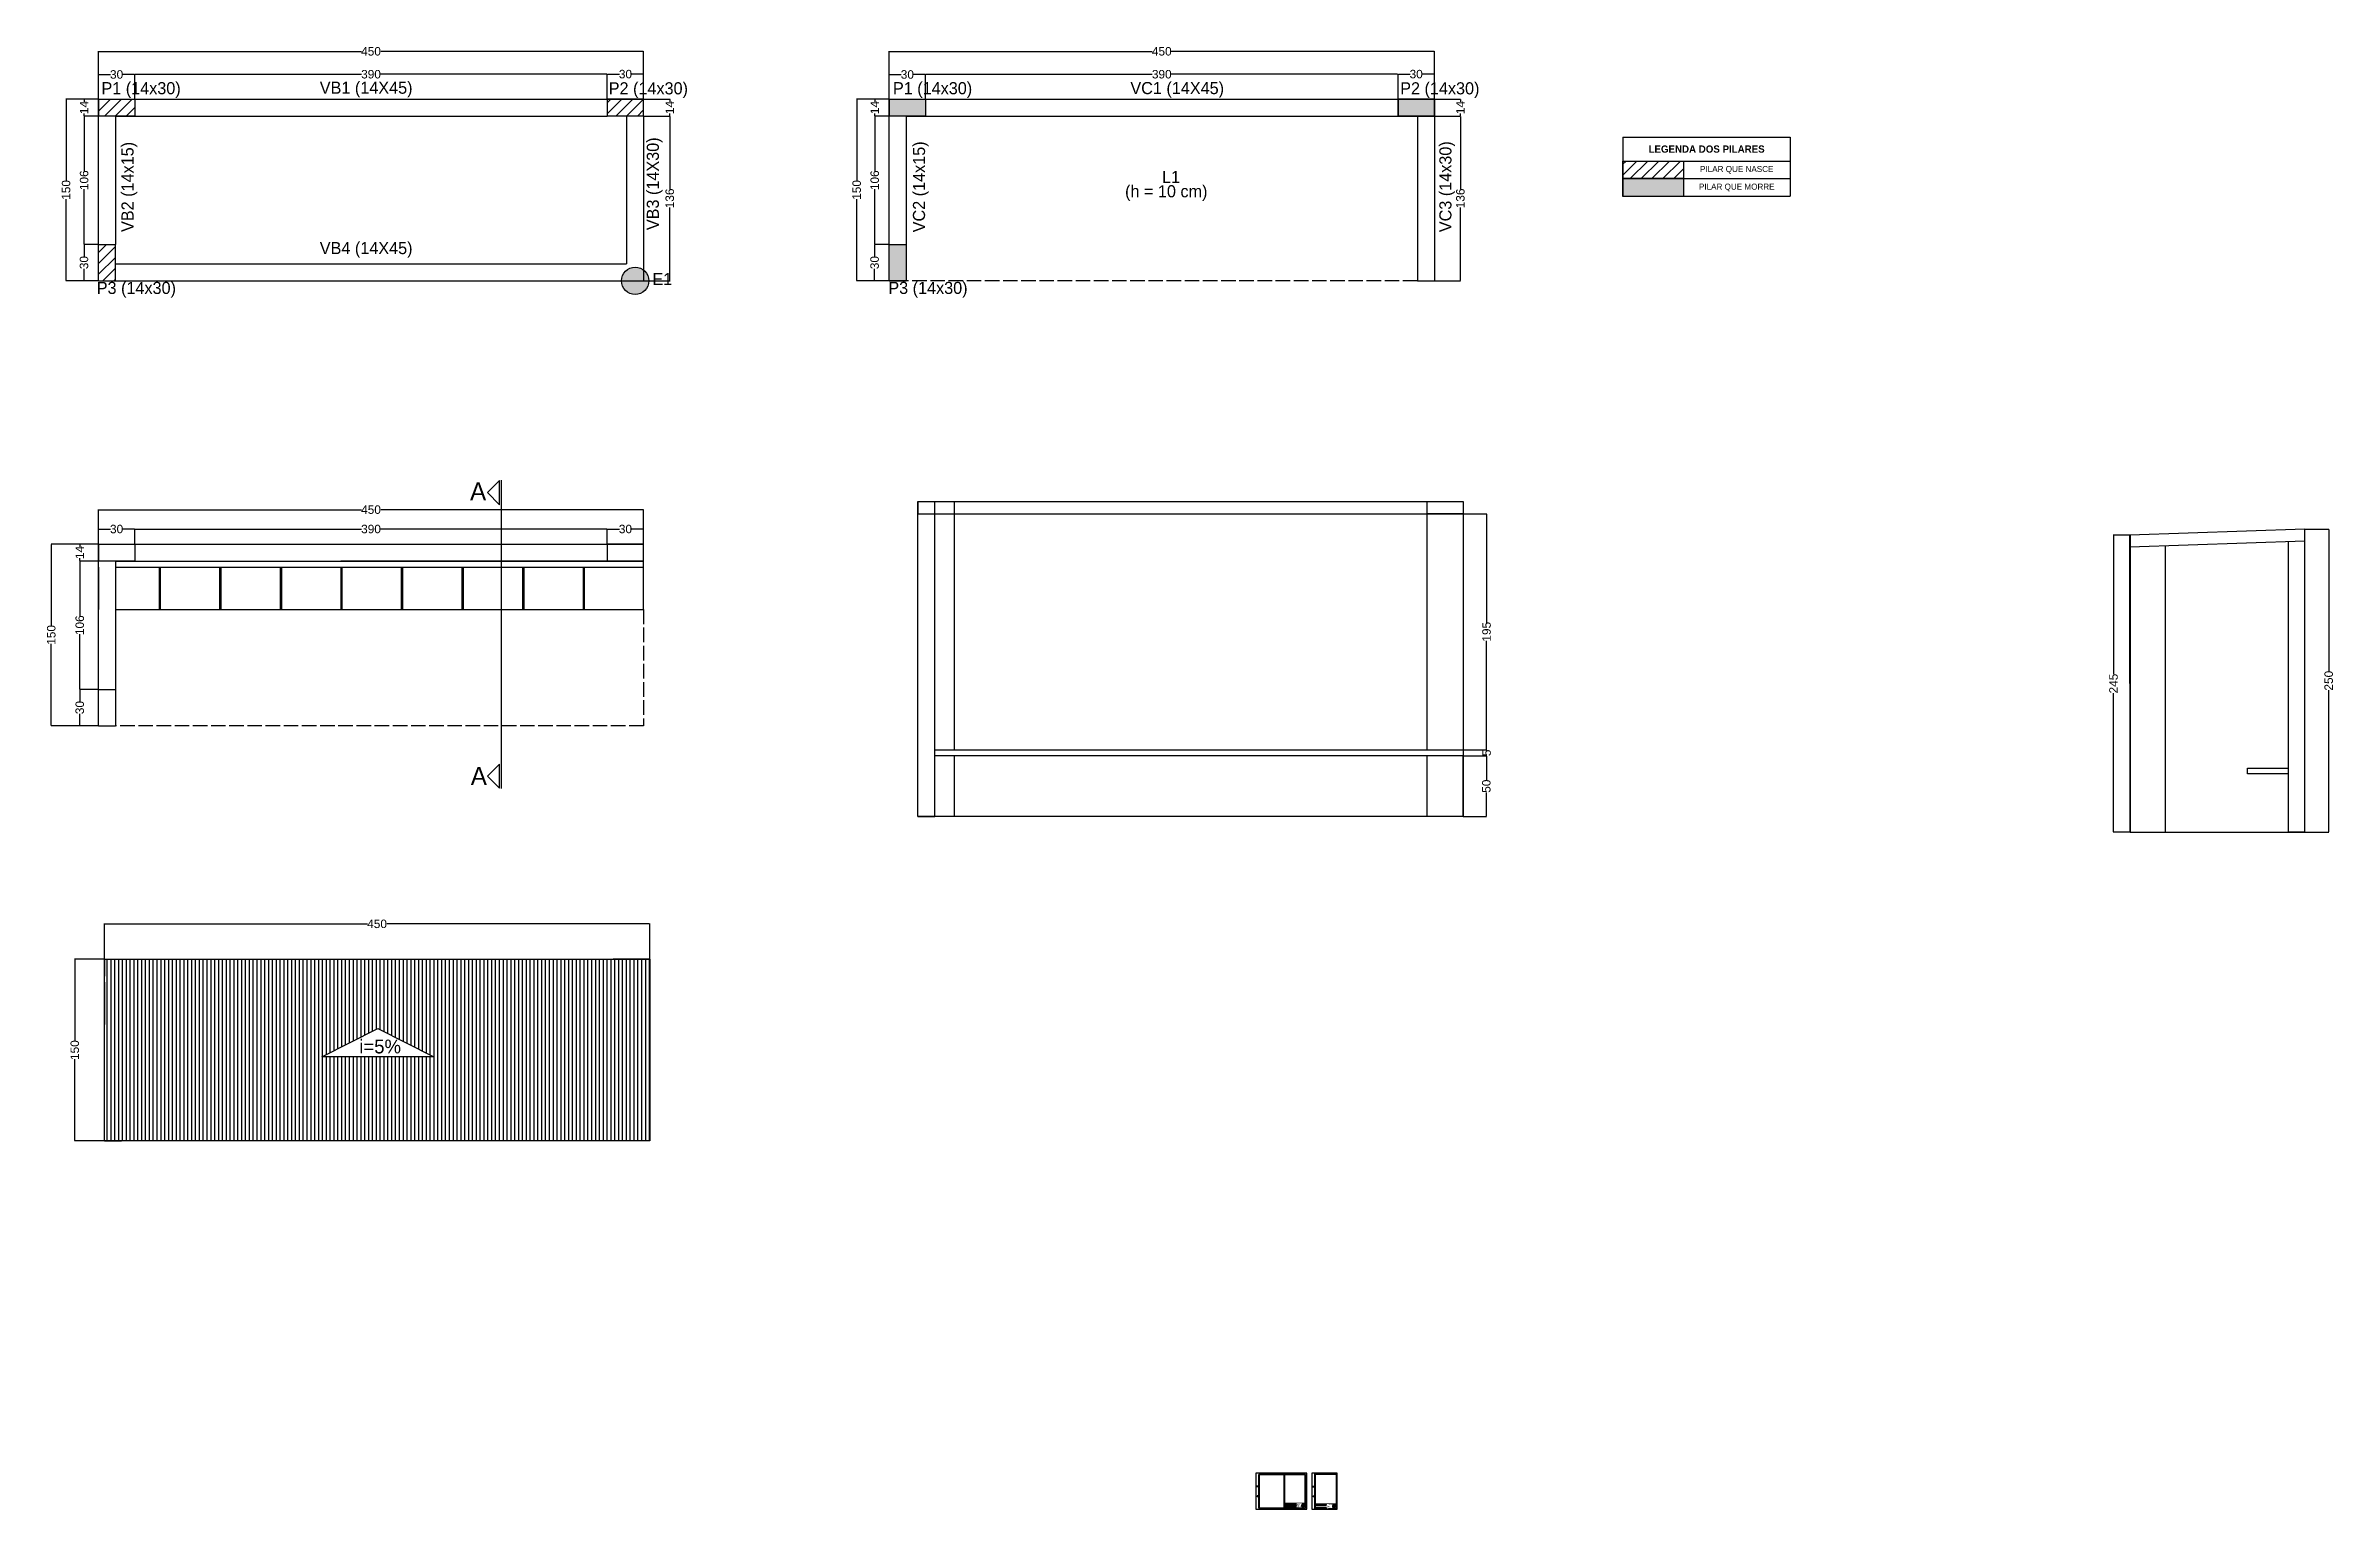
# Model space of a CAD drawing. Header units: centimetres. Extents: x -7745 to 883, y 487 to 2760.
# Drawn here: x -3619 to -1730, y 487 to 1696 of the extents above; entities that cross this region are included whole.
import ezdxf

# ---------------------------------------------------------------- set-up
doc = ezdxf.new("R2010")
doc.units = ezdxf.units.CM
doc.linetypes.add('ACAD_ISO02W100', pattern=[15, 12, -3])
doc.linetypes.add('ACAD_ISO03W100', pattern=[30, 12, -18])
doc.layers.add('A-DETL', color=7, linetype='Continuous', lineweight=30, true_color=0x00a600)
for name, color, linetype in [('ARQUITETURA', 253, 'Continuous'), ('CARIMBO', 250, 'Continuous'), ('Cota', 5, 'Continuous'), ('PEÇAS ESTRUTURAIS', 1, 'Continuous')]:
    doc.layers.add(name, color=color, linetype=linetype)
doc.layers.add('G-ANNO-NPLT', color=7, linetype='Continuous', plot=False)
for name, color, linetype, lineweight in [('G-ANNO-TEXT', 7, 'Continuous', 30), ('G-ANNO-TTLB', 7, 'Continuous', 30), ('G-ANNO-TTLB-MEDM', 7, 'Continuous', 70), ('G-ANNO-TTLB-WIDE', 7, 'Continuous', 120)]:
    doc.layers.add(name, color=color, linetype=linetype, lineweight=lineweight)
doc.styles.add('@Microsoft JhengHei UI_B', font='', dxfattribs={"height": 0.2})
doc.styles.add('Arial_1', font='arial.ttf', dxfattribs={"height": 7})
doc.styles.add('Century Gothic_B', font='GOTHICB.TTF', dxfattribs={"height": 0.15})
doc.styles.add('Verdana', font='verdana.ttf', dxfattribs={"height": 0.2})
doc.styles.get('@Microsoft JhengHei UI_B').set_extended_font_data('@Microsoft JhengHei UI', bold=True)
doc.dimstyles.get("Standard").update_dxf_attribs({"dimtxt": 7, "dimasz": 0.3, "dimexe": 0.18, "dimexo": 0.0625, "dimgap": 0.09, "dimtad": 0, "dimdec": 0, "dimzin": 0, "dimdsep": 46, "dimtxsty": 'Arial_1', "dimcen": 0.09, "dimadec": 0, "dimazin": 0, "dimtfac": 1, "dimtdec": 0, "dimtofl": 0, "dimtmove": 0, "dimatfit": 3, "dimfxl": 1, "dimtolj": 1, "dimtzin": 0, "dimarcsym": 2})

msp = doc.modelspace()

# ---------------------------------------------------------------- texts
at = {"layer": 'CARIMBO', "attachment_point": 1, "style": 'Century Gothic_B'}
for s, width, gutter_width, insert, char_height in [('{\\fCentury Gothic|b0|i0|c0|p34;P1 (14x30)}', 65.784, 1, (-3573.4, 1665.6), 10), ('{\\fCentury Gothic|b0|i0|c0|p34;VB1 (14X45)}', 82.615, 1, (-3393.2, 1666), 10), ('{\\fCentury Gothic|b0|i0|c0|p34;P2 (14x30)}', 68.209, 1, (-3154.7, 1665.5), 10), ('{\\fCentury Gothic|b0|i0|c0|p34;P1 (14x30)}', 65.784, 1, (-2920.1, 1665.6), 10), ('{\\fCentury Gothic|b0|i0|c0|p34;VC1 (14X45)}', 102.798, 1, (-2724.1, 1665.7), 10), ('{\\fCentury Gothic|b0|i0|c0|p34;P2 (14x30)}', 68.209, 1, (-2501.4, 1665.5), 10), ('{\\fCentury Gothic|b0|i0|c0|p34;L1}', 102.798, 1, (-2698, 1592.3), 10), ('{\\fCentury Gothic|b0|i0|c0|p34;(h = 10 cm)}', 103.883, 1, (-2728.5, 1580.5), 10), ('{\\fCentury Gothic|b0|i0|c0|p34;VB4 (14X45)}', 82.615, 1, (-3393.2, 1533.6), 10), ('{\\fCentury Gothic|b0|i0|c0|p34;P3 (14x30)}', 69.327, 1, (-3577.3, 1500.7), 10), ('{\\fCentury Gothic|b0|i0|c0|p34;E1}', 48.99, 1, (-3118.6, 1508), 10), ('{\\fCentury Gothic|b0|i0|c0|p34;P3 (14x30)}', 69.327, 1, (-2923.9, 1500.7), 10), ('{\\fCentury Gothic|b0|i0|c0|p34;A}', 48.99, 1, (-3269.2, 1335.2), 15), ('{\\fCentury Gothic|b0|i0|c0|p34;A}', 48.99, 1, (-3268.6, 1100.2), 15), ('{\\fCentury Gothic|b0|i0|c0|p34;i=5%}', 37.352, 0.762, (-3360.6, 875.1), 11.437)]:
    msp.add_mtext_dynamic_manual_height_columns(s, width=width, gutter_width=gutter_width, heights=[0], dxfattribs=dict(at, insert=insert, char_height=char_height))
at = {"layer": 'CARIMBO', "char_height": 10, "attachment_point": 1, "rotation": 90, "style": 'Century Gothic_B'}
for s, width, insert in [('{\\fCentury Gothic|b0|i0|c0|p34;VB2 (14x15)}', 129.041, (-3556.9, 1541.9)), ('{\\fCentury Gothic|b0|i0|c0|p34;VB3 (14X30)}', 79.211, (-3123.3, 1543.4)), ('{\\fCentury Gothic|b0|i0|c0|p34;VC2 (14x15)}', 90.191, (-2903.6, 1541.6)), ('{\\fCentury Gothic|b0|i0|c0|p34;VC3 (14x30)}', 97.501, (-2469.1, 1541.7))]:
    msp.add_mtext_dynamic_manual_height_columns(s, width=width, gutter_width=1, heights=[0], dxfattribs=dict(at, insert=insert))
at = {"layer": 'G-ANNO-NPLT', "lineweight": 30, "char_height": 0.2, "attachment_point": 1, "style": 'Verdana'}
for s, insert, width in [('NOME DO PROPRIETÁRIO', (-2596.5, 491.9), 4.449), ('NOME DO PROPRIETÁRIO', (-2569.6, 491.7), 4.449), ('11/09/2020', (-2596.8, 488.6), 2.052), ('Nome da folha', (-2595.5, 490.5), 2.525), ('Endereço do projeto', (-2595.5, 490), 3.503), ('01/06', (-2589.1, 488.6), 1.026), ('Endereço do projeto', (-2571.7, 489.9), 3.503), ('11/09/2020', (-2571.7, 488.2), 2.052), ('Nome da folha', (-2569.6, 490.7), 2.525), ('E-01', (-2566.7, 488.2), 0.81)]:
    msp.add_mtext(s, dxfattribs=dict(at, insert=insert, width=width))
at = {"layer": 'G-ANNO-TEXT', "attachment_point": 1}
for s, insert, char_height, width, style in [('proprietário', (-2596.7, 492.3), 0.15, 1.435, 'Century Gothic_B'), ('autoria de projeto', (-2596.7, 491.5), 0.15, 2.221, 'Century Gothic_B'), ('cliente', (-2571.7, 491.7), 0.15, 0.842, 'Century Gothic_B'), ('autoria de projeto', (-2571.7, 491.1), 0.15, 2.221, 'Century Gothic_B'), ('desenho', (-2596.7, 490.6), 0.15, 1.066, 'Century Gothic_B'), ('endereço', (-2596.7, 490.2), 0.15, 1.203, 'Century Gothic_B'), ('data', (-2596.7, 488.9), 0.15, 0.585, 'Century Gothic_B'), ('xxxxxxxxxxxxxxxxxxxxxxxx            CREA xxxxxxxxxxxxxx', (-2596.5, 491), 0.2, 8.265, 'Verdana'), ('escala', (-2594.6, 488.9), 0.15, 0.834, 'Century Gothic_B'), ('revisão', (-2590.6, 488.9), 0.15, 0.89, 'Century Gothic_B'), ('R00', (-2590.6, 488.6), 0.2, 0.673, 'Verdana'), ('número', (-2589.1, 488.9), 0.15, 0.946, 'Century Gothic_B'), ('desenho', (-2571.7, 490.7), 0.15, 1.066, 'Century Gothic_B'), ('endereço', (-2571.7, 490.3), 0.15, 1.203, 'Century Gothic_B'), ('data', (-2571.7, 488.5), 0.15, 0.585, 'Century Gothic_B'), ('EDUARDO MATOS              CREA 1017527776D', (-2569.6, 491.1), 0.2, 8.265, 'Verdana'), ('escala', (-2569.6, 488.5), 0.15, 0.834, 'Century Gothic_B'), ('1:75', (-2569.6, 488.2), 0.2, 0.81, 'Verdana'), ('revisão', (-2568.1, 488.5), 0.15, 0.89, 'Century Gothic_B'), ('R00', (-2568.1, 488.2), 0.2, 0.673, 'Verdana'), ('número', (-2566.7, 488.5), 0.15, 0.946, 'Century Gothic_B')]:
    msp.add_mtext(s, dxfattribs=dict(at, insert=insert, char_height=char_height, width=width, style=style))

# ---------------------------------------------------------------- blocks, each defined once
blk = doc.blocks.new('*T15')
at = {"layer": 'CARIMBO', "color": 0, "linetype": 'ByBlock', "lineweight": -2, "transparency": 16777216}
for p, q in [((0, 0), (138, 0)), ((0, 0), (0, -48.7)), ((138, 0), (138, -48.7)), ((0, -19.7), (138, -19.7)), ((0, -34.2), (138, -34.2)), ((49.9, -19.7), (49.9, -48.7)), ((0, -48.7), (138, -48.7))]:
    blk.add_line(p, q, dxfattribs=at)
at = {"layer": 'CARIMBO', "color": 0, "transparency": 16777216, "attachment_point": 5, "style": 'Century Gothic_B'}
for s, insert, char_height, width in [('LEGENDA DOS PILARES', (69, -9.8), 6, 136.662), ('{\\fCentury Gothic|b0|i0|c0|p34;PILAR QUE NASCE }', (93.9, -26.9), 5, 86.753), ('{\\fCentury Gothic|b0|i0|c0|p34;PILAR QUE MORRE}', (93.9, -41.5), 5, 86.753)]:
    blk.add_mtext(s, dxfattribs=dict(at, insert=insert, char_height=char_height, width=width))
blk = doc.blocks.new('*D16')
at = {"layer": 'Cota', "color": 0, "lineweight": -2, "transparency": 16777216}
for p, q in [((-3575.9, 1164.2), (-3591.5, 1164.2)), ((-3591.3, 1163.9), (-3591.3, 1154.3)), ((-3575.9, 1134.2), (-3591.5, 1134.2)), ((-3591.3, 1134.5), (-3591.3, 1144.1))]:
    blk.add_line(p, q, dxfattribs=at)
at = {"layer": 'Cota', "color": 0, "transparency": 16777216}
for points in [[(-3591.4, 1163.9), (-3591.3, 1163.9), (-3591.3, 1164.2)], [(-3591.4, 1134.5), (-3591.3, 1134.5), (-3591.3, 1134.2)]]:
    blk.add_solid(points, dxfattribs=at)
at = {"layer": 'Defpoints', "color": 0, "transparency": 16777216}
for p in [(-3575.9, 1164.2), (-3591.3, 1134.2), (-3575.9, 1134.2)]:
    blk.add_point(p, dxfattribs=at)
at = {"layer": 'Cota', "color": 0, "transparency": 16777216, "insert": (-3591.3, 1149.2), "char_height": 7, "attachment_point": 5, "rotation": 90, "style": 'Arial_1'}
blk.add_mtext('\\A1;30', dxfattribs=at)
blk = doc.blocks.new('*D17')
at = {"layer": 'Cota', "color": 0, "lineweight": -2, "transparency": 16777216}
for p, q in [((-3575.9, 1270.2), (-3591.4, 1270.2)), ((-3591.3, 1269.9), (-3591.3, 1224.7)), ((-3591.3, 1164.5), (-3591.3, 1209.7)), ((-3575.9, 1164.2), (-3591.4, 1164.2))]:
    blk.add_line(p, q, dxfattribs=at)
at = {"layer": 'Cota', "color": 0, "transparency": 16777216}
for points in [[(-3591.3, 1269.9), (-3591.2, 1269.9), (-3591.3, 1270.2)], [(-3591.3, 1164.5), (-3591.2, 1164.5), (-3591.3, 1164.2)]]:
    blk.add_solid(points, dxfattribs=at)
at = {"layer": 'Defpoints', "color": 0, "transparency": 16777216}
for p in [(-3575.9, 1270.2), (-3591.3, 1164.2), (-3575.9, 1164.2)]:
    blk.add_point(p, dxfattribs=at)
at = {"layer": 'Cota', "color": 0, "transparency": 16777216, "insert": (-3591.3, 1217.2), "char_height": 7, "attachment_point": 5, "rotation": 90, "style": 'Arial_1'}
blk.add_mtext('\\A1;106', dxfattribs=at)
blk = doc.blocks.new('*D18')
at = {"layer": 'Cota', "color": 0, "lineweight": -2, "transparency": 16777216}
for p, q in [((-3575.9, 1284.2), (-3591.4, 1284.2)), ((-3575.9, 1270.2), (-3591.4, 1270.2)), ((-3591.3, 1283.9), (-3591.3, 1282)), ((-3591.3, 1270.5), (-3591.3, 1272.5))]:
    blk.add_line(p, q, dxfattribs=at)
at = {"layer": 'Cota', "color": 0, "transparency": 16777216}
for points in [[(-3591.3, 1283.9), (-3591.2, 1283.9), (-3591.3, 1284.2)], [(-3591.3, 1270.5), (-3591.2, 1270.5), (-3591.3, 1270.2)]]:
    blk.add_solid(points, dxfattribs=at)
at = {"layer": 'Defpoints', "color": 0, "transparency": 16777216}
for p in [(-3591.3, 1270.2), (-3575.9, 1284.2), (-3575.9, 1270.2)]:
    blk.add_point(p, dxfattribs=at)
at = {"layer": 'Cota', "color": 0, "transparency": 16777216, "insert": (-3591.3, 1277.2), "char_height": 7, "attachment_point": 5, "rotation": 90, "style": 'Arial_1'}
blk.add_mtext('\\A1;14', dxfattribs=at)
blk = doc.blocks.new('*D19')
at = {"layer": 'Cota', "color": 0, "lineweight": -2, "transparency": 16777216}
for p, q in [((-3575.9, 1284.3), (-3575.9, 1296.8)), ((-3575.6, 1296.6), (-3565.9, 1296.6)), ((-3546.2, 1296.6), (-3555.8, 1296.6)), ((-3545.9, 1284.3), (-3545.9, 1296.8))]:
    blk.add_line(p, q, dxfattribs=at)
at = {"layer": 'Cota', "color": 0, "transparency": 16777216}
for points in [[(-3575.6, 1296.7), (-3575.6, 1296.6), (-3575.9, 1296.6)], [(-3546.2, 1296.7), (-3546.2, 1296.6), (-3545.9, 1296.6)]]:
    blk.add_solid(points, dxfattribs=at)
at = {"layer": 'Defpoints', "color": 0, "transparency": 16777216}
for p in [(-3545.9, 1296.6), (-3575.9, 1284.2), (-3545.9, 1284.2)]:
    blk.add_point(p, dxfattribs=at)
at = {"layer": 'Cota', "color": 0, "transparency": 16777216, "insert": (-3560.9, 1296.6), "char_height": 7, "attachment_point": 5, "style": 'Arial_1'}
blk.add_mtext('\\A1;30', dxfattribs=at)
blk = doc.blocks.new('*D20')
at = {"layer": 'Cota', "color": 0, "lineweight": -2, "transparency": 16777216}
for p, q in [((-3545.9, 1284.3), (-3545.9, 1296.7)), ((-3545.6, 1296.6), (-3358.7, 1296.6)), ((-3156.2, 1296.6), (-3343, 1296.6)), ((-3155.9, 1284.3), (-3155.9, 1296.7))]:
    blk.add_line(p, q, dxfattribs=at)
at = {"layer": 'Cota', "color": 0, "transparency": 16777216}
for points in [[(-3545.6, 1296.6), (-3545.6, 1296.5), (-3545.9, 1296.6)], [(-3156.2, 1296.6), (-3156.2, 1296.5), (-3155.9, 1296.6)]]:
    blk.add_solid(points, dxfattribs=at)
at = {"layer": 'Defpoints', "color": 0, "transparency": 16777216}
for p in [(-3545.9, 1296.6), (-3545.9, 1284.2), (-3155.9, 1284.2)]:
    blk.add_point(p, dxfattribs=at)
at = {"layer": 'Cota', "color": 0, "transparency": 16777216, "insert": (-3350.9, 1296.6), "char_height": 7, "attachment_point": 5, "style": 'Arial_1'}
blk.add_mtext('\\A1;390', dxfattribs=at)
blk = doc.blocks.new('*D21')
at = {"layer": 'Cota', "color": 0, "lineweight": -2, "transparency": 16777216}
for p, q in [((-3155.9, 1284.3), (-3155.9, 1296.7)), ((-3155.6, 1296.6), (-3145.9, 1296.6)), ((-3126.2, 1296.6), (-3135.8, 1296.6)), ((-3125.9, 1284.3), (-3125.9, 1296.7))]:
    blk.add_line(p, q, dxfattribs=at)
at = {"layer": 'Cota', "color": 0, "transparency": 16777216}
for points in [[(-3155.6, 1296.6), (-3155.6, 1296.5), (-3155.9, 1296.6)], [(-3126.2, 1296.6), (-3126.2, 1296.5), (-3125.9, 1296.6)]]:
    blk.add_solid(points, dxfattribs=at)
at = {"layer": 'Defpoints', "color": 0, "transparency": 16777216}
for p in [(-3155.9, 1296.6), (-3155.9, 1284.2), (-3125.9, 1284.2)]:
    blk.add_point(p, dxfattribs=at)
at = {"layer": 'Cota', "color": 0, "transparency": 16777216, "insert": (-3140.9, 1296.6), "char_height": 7, "attachment_point": 5, "style": 'Arial_1'}
blk.add_mtext('\\A1;30', dxfattribs=at)
blk = doc.blocks.new('*D22')
at = {"layer": 'Cota', "color": 0, "lineweight": -2, "transparency": 16777216}
for p, q in [((-3575.9, 1284.2), (-3615, 1284.2)), ((-3614.8, 1283.9), (-3614.8, 1216.7)), ((-3614.8, 1134.5), (-3614.8, 1201.7)), ((-3575.9, 1134.2), (-3615, 1134.2))]:
    blk.add_line(p, q, dxfattribs=at)
at = {"layer": 'Cota', "color": 0, "transparency": 16777216}
for points in [[(-3614.8, 1283.9), (-3614.7, 1283.9), (-3614.8, 1284.2)], [(-3614.8, 1134.5), (-3614.7, 1134.5), (-3614.8, 1134.2)]]:
    blk.add_solid(points, dxfattribs=at)
at = {"layer": 'Defpoints', "color": 0, "transparency": 16777216}
for p in [(-3614.8, 1284.2), (-3575.9, 1284.2), (-3575.9, 1134.2)]:
    blk.add_point(p, dxfattribs=at)
at = {"layer": 'Cota', "color": 0, "transparency": 16777216, "insert": (-3614.8, 1209.2), "char_height": 7, "attachment_point": 5, "rotation": 90, "style": 'Arial_1'}
blk.add_mtext('\\A1;150', dxfattribs=at)
blk = doc.blocks.new('*D23')
at = {"layer": 'Cota', "color": 0, "lineweight": -2, "transparency": 16777216}
for p, q in [((-3575.9, 1284.3), (-3575.9, 1312.8)), ((-3575.6, 1312.6), (-3358.8, 1312.6)), ((-3126.2, 1312.6), (-3342.9, 1312.6)), ((-3125.9, 1284.3), (-3125.9, 1312.8))]:
    blk.add_line(p, q, dxfattribs=at)
at = {"layer": 'Cota', "color": 0, "transparency": 16777216}
for points in [[(-3575.6, 1312.7), (-3575.6, 1312.6), (-3575.9, 1312.6)], [(-3126.2, 1312.7), (-3126.2, 1312.6), (-3125.9, 1312.6)]]:
    blk.add_solid(points, dxfattribs=at)
at = {"layer": 'Defpoints', "color": 0, "transparency": 16777216}
for p in [(-3125.9, 1312.6), (-3575.9, 1284.2), (-3125.9, 1284.2)]:
    blk.add_point(p, dxfattribs=at)
at = {"layer": 'Cota', "color": 0, "transparency": 16777216, "insert": (-3350.9, 1312.6), "char_height": 7, "attachment_point": 5, "style": 'Arial_1'}
blk.add_mtext('\\A1;450', dxfattribs=at)
blk = doc.blocks.new('*D24')
at = {"layer": 'Cota', "color": 0, "lineweight": -2, "transparency": 16777216}
for p, q in [((-2449.4, 1109.3), (-2430.1, 1109.3)), ((-2430.3, 1109), (-2430.3, 1089.3)), ((-2430.3, 1059.6), (-2430.3, 1079.2)), ((-2449.4, 1059.3), (-2430.1, 1059.3))]:
    blk.add_line(p, q, dxfattribs=at)
at = {"layer": 'Cota', "color": 0, "transparency": 16777216}
for points in [[(-2430.3, 1109), (-2430.2, 1109), (-2430.3, 1109.3)], [(-2430.3, 1059.6), (-2430.2, 1059.6), (-2430.3, 1059.3)]]:
    blk.add_solid(points, dxfattribs=at)
at = {"layer": 'Defpoints', "color": 0, "transparency": 16777216}
for p in [(-2449.5, 1109.3), (-2430.3, 1109.3), (-2449.5, 1059.3)]:
    blk.add_point(p, dxfattribs=at)
at = {"layer": 'Cota', "color": 0, "transparency": 16777216, "insert": (-2430.3, 1084.3), "char_height": 7, "attachment_point": 5, "rotation": 90, "style": 'Arial_1'}
blk.add_mtext('\\A1;50', dxfattribs=at)
blk = doc.blocks.new('*D25')
at = {"layer": 'Cota', "color": 0, "lineweight": -2, "transparency": 16777216}
for p, q in [((-2430.1, 1114.6), (-2430.1, 1114.9)), ((-2449.4, 1114.3), (-2429.9, 1114.3)), ((-2449.4, 1109.3), (-2429.9, 1109.3)), ((-2430.1, 1109), (-2430.1, 1108.7))]:
    blk.add_line(p, q, dxfattribs=at)
at = {"layer": 'Cota', "color": 0, "transparency": 16777216}
for points in [[(-2430.2, 1114.6), (-2430.1, 1114.6), (-2430.1, 1114.3)], [(-2430.2, 1109), (-2430.1, 1109), (-2430.1, 1109.3)]]:
    blk.add_solid(points, dxfattribs=at)
at = {"layer": 'Defpoints', "color": 0, "transparency": 16777216}
for p in [(-2449.5, 1114.3), (-2449.5, 1109.3), (-2430.1, 1109.3)]:
    blk.add_point(p, dxfattribs=at)
at = {"layer": 'Cota', "color": 0, "transparency": 16777216, "insert": (-2430.1, 1111.8), "char_height": 7, "attachment_point": 5, "rotation": 90, "style": 'Arial_1'}
blk.add_mtext('\\A1;5', dxfattribs=at)
blk = doc.blocks.new('*D26')
at = {"layer": 'Cota', "color": 0, "lineweight": -2, "transparency": 16777216}
for p, q in [((-2449.4, 1309.3), (-2429.9, 1309.3)), ((-2430.1, 1309), (-2430.1, 1219.3)), ((-2430.1, 1114.6), (-2430.1, 1204.2)), ((-2449.4, 1114.3), (-2429.9, 1114.3))]:
    blk.add_line(p, q, dxfattribs=at)
at = {"layer": 'Cota', "color": 0, "transparency": 16777216}
for points in [[(-2430.2, 1309), (-2430.1, 1309), (-2430.1, 1309.3)], [(-2430.2, 1114.6), (-2430.1, 1114.6), (-2430.1, 1114.3)]]:
    blk.add_solid(points, dxfattribs=at)
at = {"layer": 'Defpoints', "color": 0, "transparency": 16777216}
for p in [(-2449.5, 1309.3), (-2449.5, 1114.3), (-2430.1, 1114.3)]:
    blk.add_point(p, dxfattribs=at)
at = {"layer": 'Cota', "color": 0, "transparency": 16777216, "insert": (-2430.1, 1211.8), "char_height": 7, "attachment_point": 5, "rotation": 90, "style": 'Arial_1'}
blk.add_mtext('\\A1;195', dxfattribs=at)
blk = doc.blocks.new('*D27')
at = {"layer": 'Cota', "color": 0, "lineweight": -2, "transparency": 16777216}
for p, q in [((-3571, 941.4), (-3595.6, 941.4)), ((-3595.4, 941.1), (-3595.4, 873.9)), ((-3595.4, 791.7), (-3595.4, 858.9)), ((-3571, 791.4), (-3595.6, 791.4))]:
    blk.add_line(p, q, dxfattribs=at)
at = {"layer": 'Cota', "color": 0, "transparency": 16777216}
for points in [[(-3595.5, 941.1), (-3595.4, 941.1), (-3595.4, 941.4)], [(-3595.5, 791.7), (-3595.4, 791.7), (-3595.4, 791.4)]]:
    blk.add_solid(points, dxfattribs=at)
at = {"layer": 'Defpoints', "color": 0, "transparency": 16777216}
for p in [(-3570.9, 941.4), (-3595.4, 791.4), (-3570.9, 791.4)]:
    blk.add_point(p, dxfattribs=at)
at = {"layer": 'Cota', "color": 0, "transparency": 16777216, "insert": (-3595.4, 866.4), "char_height": 7, "attachment_point": 5, "rotation": 90, "style": 'Arial_1'}
blk.add_mtext('\\A1;150', dxfattribs=at)
blk = doc.blocks.new('*D28')
at = {"layer": 'Cota', "color": 0, "lineweight": -2, "transparency": 16777216}
for p, q in [((-3570.9, 941.4), (-3570.9, 970.8)), ((-3570.6, 970.6), (-3353.8, 970.6)), ((-3121.2, 970.6), (-3337.9, 970.6)), ((-3120.9, 941.4), (-3120.9, 970.8))]:
    blk.add_line(p, q, dxfattribs=at)
at = {"layer": 'Cota', "color": 0, "transparency": 16777216}
for points in [[(-3570.6, 970.6), (-3570.6, 970.5), (-3570.9, 970.6)], [(-3121.2, 970.6), (-3121.2, 970.5), (-3120.9, 970.6)]]:
    blk.add_solid(points, dxfattribs=at)
at = {"layer": 'Defpoints', "color": 0, "transparency": 16777216}
for p in [(-3120.9, 970.6), (-3570.9, 941.4), (-3120.9, 941.4)]:
    blk.add_point(p, dxfattribs=at)
at = {"layer": 'Cota', "color": 0, "transparency": 16777216, "insert": (-3345.9, 970.6), "char_height": 7, "attachment_point": 5, "style": 'Arial_1'}
blk.add_mtext('\\A1;450', dxfattribs=at)
blk = doc.blocks.new('*D29')
at = {"layer": 'Cota', "color": 0, "lineweight": -2, "transparency": 16777216}
for p, q in [((-3575.9, 1531.6), (-3588, 1531.6)), ((-3587.8, 1531.3), (-3587.8, 1521.7)), ((-3587.8, 1501.9), (-3587.8, 1511.5)), ((-3575.9, 1501.6), (-3588, 1501.6))]:
    blk.add_line(p, q, dxfattribs=at)
at = {"layer": 'Cota', "color": 0, "transparency": 16777216}
for points in [[(-3587.8, 1531.3), (-3587.7, 1531.3), (-3587.8, 1531.6)], [(-3587.8, 1501.9), (-3587.7, 1501.9), (-3587.8, 1501.6)]]:
    blk.add_solid(points, dxfattribs=at)
at = {"layer": 'Defpoints', "color": 0, "transparency": 16777216}
for p in [(-3587.8, 1531.6), (-3575.9, 1531.6), (-3575.9, 1501.6)]:
    blk.add_point(p, dxfattribs=at)
at = {"layer": 'Cota', "color": 0, "transparency": 16777216, "insert": (-3587.8, 1516.6), "char_height": 7, "attachment_point": 5, "rotation": 90, "style": 'Arial_1'}
blk.add_mtext('\\A1;30', dxfattribs=at)
blk = doc.blocks.new('*D30')
at = {"layer": 'Cota', "color": 0, "lineweight": -2, "transparency": 16777216}
for p, q in [((-3575.9, 1637.6), (-3587.9, 1637.6)), ((-3587.7, 1637.3), (-3587.7, 1592.1)), ((-3587.7, 1531.9), (-3587.7, 1577.1)), ((-3575.9, 1531.6), (-3587.9, 1531.6))]:
    blk.add_line(p, q, dxfattribs=at)
at = {"layer": 'Cota', "color": 0, "transparency": 16777216}
for points in [[(-3587.8, 1637.3), (-3587.7, 1637.3), (-3587.7, 1637.6)], [(-3587.8, 1531.9), (-3587.7, 1531.9), (-3587.7, 1531.6)]]:
    blk.add_solid(points, dxfattribs=at)
at = {"layer": 'Defpoints', "color": 0, "transparency": 16777216}
for p in [(-3575.9, 1637.6), (-3587.7, 1531.6), (-3575.9, 1531.6)]:
    blk.add_point(p, dxfattribs=at)
at = {"layer": 'Cota', "color": 0, "transparency": 16777216, "insert": (-3587.7, 1584.6), "char_height": 7, "attachment_point": 5, "rotation": 90, "style": 'Arial_1'}
blk.add_mtext('\\A1;106', dxfattribs=at)
blk = doc.blocks.new('*D31')
at = {"layer": 'Cota', "color": 0, "lineweight": -2, "transparency": 16777216}
for p, q in [((-3575.9, 1651.6), (-3587.9, 1651.6)), ((-3587.7, 1651.3), (-3587.7, 1649.4)), ((-3575.9, 1637.6), (-3587.9, 1637.6)), ((-3587.7, 1637.9), (-3587.7, 1639.8))]:
    blk.add_line(p, q, dxfattribs=at)
at = {"layer": 'Cota', "color": 0, "transparency": 16777216}
for points in [[(-3587.8, 1651.3), (-3587.7, 1651.3), (-3587.7, 1651.6)], [(-3587.8, 1637.9), (-3587.7, 1637.9), (-3587.7, 1637.6)]]:
    blk.add_solid(points, dxfattribs=at)
at = {"layer": 'Defpoints', "color": 0, "transparency": 16777216}
for p in [(-3575.9, 1651.6), (-3587.7, 1637.6), (-3575.9, 1637.6)]:
    blk.add_point(p, dxfattribs=at)
at = {"layer": 'Cota', "color": 0, "transparency": 16777216, "insert": (-3587.7, 1644.6), "char_height": 7, "attachment_point": 5, "rotation": 90, "style": 'Arial_1'}
blk.add_mtext('\\A1;14', dxfattribs=at)
blk = doc.blocks.new('*D32')
at = {"layer": 'Cota', "color": 0, "lineweight": -2, "transparency": 16777216}
for p, q in [((-3575.9, 1651.7), (-3575.9, 1672.1)), ((-3575.6, 1671.9), (-3565.9, 1671.9)), ((-3546.2, 1671.9), (-3555.8, 1671.9)), ((-3545.9, 1651.7), (-3545.9, 1672.1))]:
    blk.add_line(p, q, dxfattribs=at)
at = {"layer": 'Cota', "color": 0, "transparency": 16777216}
for points in [[(-3575.6, 1672), (-3575.6, 1671.9), (-3575.9, 1671.9)], [(-3546.2, 1672), (-3546.2, 1671.9), (-3545.9, 1671.9)]]:
    blk.add_solid(points, dxfattribs=at)
at = {"layer": 'Defpoints', "color": 0, "transparency": 16777216}
for p in [(-3545.9, 1671.9), (-3575.9, 1651.6), (-3545.9, 1651.6)]:
    blk.add_point(p, dxfattribs=at)
at = {"layer": 'Cota', "color": 0, "transparency": 16777216, "insert": (-3560.9, 1671.9), "char_height": 7, "attachment_point": 5, "style": 'Arial_1'}
blk.add_mtext('\\A1;30', dxfattribs=at)
blk = doc.blocks.new('*D33')
at = {"layer": 'Cota', "color": 0, "lineweight": -2, "transparency": 16777216}
for p, q in [((-3545.9, 1651.7), (-3545.9, 1672.3)), ((-3545.6, 1672.1), (-3358.7, 1672.1)), ((-3156.2, 1672.1), (-3343, 1672.1)), ((-3155.9, 1651.7), (-3155.9, 1672.3))]:
    blk.add_line(p, q, dxfattribs=at)
at = {"layer": 'Cota', "color": 0, "transparency": 16777216}
for points in [[(-3545.6, 1672.2), (-3545.6, 1672.1), (-3545.9, 1672.1)], [(-3156.2, 1672.2), (-3156.2, 1672.1), (-3155.9, 1672.1)]]:
    blk.add_solid(points, dxfattribs=at)
at = {"layer": 'Defpoints', "color": 0, "transparency": 16777216}
for p in [(-3545.9, 1672.1), (-3545.9, 1651.6), (-3155.9, 1651.6)]:
    blk.add_point(p, dxfattribs=at)
at = {"layer": 'Cota', "color": 0, "transparency": 16777216, "insert": (-3350.9, 1672.1), "char_height": 7, "attachment_point": 5, "style": 'Arial_1'}
blk.add_mtext('\\A1;390', dxfattribs=at)
blk = doc.blocks.new('*D34')
at = {"layer": 'Cota', "color": 0, "lineweight": -2, "transparency": 16777216}
for p, q in [((-3155.9, 1651.7), (-3155.9, 1672.3)), ((-3155.6, 1672.2), (-3145.9, 1672.2)), ((-3126.2, 1672.2), (-3135.8, 1672.2)), ((-3125.9, 1651.7), (-3125.9, 1672.3))]:
    blk.add_line(p, q, dxfattribs=at)
at = {"layer": 'Cota', "color": 0, "transparency": 16777216}
for points in [[(-3155.6, 1672.2), (-3155.6, 1672.1), (-3155.9, 1672.2)], [(-3126.2, 1672.2), (-3126.2, 1672.1), (-3125.9, 1672.2)]]:
    blk.add_solid(points, dxfattribs=at)
at = {"layer": 'Defpoints', "color": 0, "transparency": 16777216}
for p in [(-3155.9, 1672.2), (-3155.9, 1651.6), (-3125.9, 1651.6)]:
    blk.add_point(p, dxfattribs=at)
at = {"layer": 'Cota', "color": 0, "transparency": 16777216, "insert": (-3140.9, 1672.2), "char_height": 7, "attachment_point": 5, "style": 'Arial_1'}
blk.add_mtext('\\A1;30', dxfattribs=at)
blk = doc.blocks.new('*D35')
at = {"layer": 'Cota', "color": 0, "lineweight": -2, "transparency": 16777216}
for p, q in [((-3125.8, 1651.6), (-3104.1, 1651.6)), ((-3104.3, 1651.3), (-3104.3, 1649.4)), ((-3125.8, 1637.6), (-3104.1, 1637.6)), ((-3104.3, 1637.9), (-3104.3, 1639.8))]:
    blk.add_line(p, q, dxfattribs=at)
at = {"layer": 'Cota', "color": 0, "transparency": 16777216}
for points in [[(-3104.3, 1651.3), (-3104.2, 1651.3), (-3104.3, 1651.6)], [(-3104.3, 1637.9), (-3104.2, 1637.9), (-3104.3, 1637.6)]]:
    blk.add_solid(points, dxfattribs=at)
at = {"layer": 'Defpoints', "color": 0, "transparency": 16777216}
for p in [(-3125.9, 1651.6), (-3125.9, 1637.6), (-3104.3, 1637.6)]:
    blk.add_point(p, dxfattribs=at)
at = {"layer": 'Cota', "color": 0, "transparency": 16777216, "insert": (-3104.3, 1644.6), "char_height": 7, "attachment_point": 5, "rotation": 90, "style": 'Arial_1'}
blk.add_mtext('\\A1;14', dxfattribs=at)
blk = doc.blocks.new('*D36')
at = {"layer": 'Cota', "color": 0, "lineweight": -2, "transparency": 16777216}
for p, q in [((-3125.8, 1637.6), (-3104.1, 1637.6)), ((-3104.3, 1637.3), (-3104.3, 1577.1)), ((-3104.3, 1501.9), (-3104.3, 1562.1)), ((-3125.8, 1501.6), (-3104.1, 1501.6))]:
    blk.add_line(p, q, dxfattribs=at)
at = {"layer": 'Cota', "color": 0, "transparency": 16777216}
for points in [[(-3104.3, 1637.3), (-3104.2, 1637.3), (-3104.3, 1637.6)], [(-3104.3, 1501.9), (-3104.2, 1501.9), (-3104.3, 1501.6)]]:
    blk.add_solid(points, dxfattribs=at)
at = {"layer": 'Defpoints', "color": 0, "transparency": 16777216}
for p in [(-3125.9, 1637.6), (-3125.9, 1501.6), (-3104.3, 1501.6)]:
    blk.add_point(p, dxfattribs=at)
at = {"layer": 'Cota', "color": 0, "transparency": 16777216, "insert": (-3104.3, 1569.6), "char_height": 7, "attachment_point": 5, "rotation": 90, "style": 'Arial_1'}
blk.add_mtext('\\A1;136', dxfattribs=at)
blk = doc.blocks.new('*D37')
at = {"layer": 'Cota', "color": 0, "lineweight": -2, "transparency": 16777216}
for p, q in [((-3575.9, 1651.7), (-3575.9, 1691.2)), ((-3575.6, 1691), (-3358.8, 1691)), ((-3126.2, 1691), (-3342.9, 1691)), ((-3125.9, 1651.7), (-3125.9, 1691.2))]:
    blk.add_line(p, q, dxfattribs=at)
at = {"layer": 'Cota', "color": 0, "transparency": 16777216}
for points in [[(-3575.6, 1691.1), (-3575.6, 1691), (-3575.9, 1691)], [(-3126.2, 1691.1), (-3126.2, 1691), (-3125.9, 1691)]]:
    blk.add_solid(points, dxfattribs=at)
at = {"layer": 'Defpoints', "color": 0, "transparency": 16777216}
for p in [(-3125.9, 1691), (-3575.9, 1651.6), (-3125.9, 1651.6)]:
    blk.add_point(p, dxfattribs=at)
at = {"layer": 'Cota', "color": 0, "transparency": 16777216, "insert": (-3350.9, 1691), "char_height": 7, "attachment_point": 5, "style": 'Arial_1'}
blk.add_mtext('\\A1;450', dxfattribs=at)
blk = doc.blocks.new('*D38')
at = {"layer": 'Cota', "color": 0, "lineweight": -2, "transparency": 16777216}
for p, q in [((-3575.9, 1651.6), (-3602.8, 1651.6)), ((-3602.6, 1651.3), (-3602.6, 1584.1)), ((-3602.6, 1501.9), (-3602.6, 1569.1)), ((-3575.9, 1501.6), (-3602.8, 1501.6))]:
    blk.add_line(p, q, dxfattribs=at)
at = {"layer": 'Cota', "color": 0, "transparency": 16777216}
for points in [[(-3602.7, 1651.3), (-3602.6, 1651.3), (-3602.6, 1651.6)], [(-3602.7, 1501.9), (-3602.6, 1501.9), (-3602.6, 1501.6)]]:
    blk.add_solid(points, dxfattribs=at)
at = {"layer": 'Defpoints', "color": 0, "transparency": 16777216}
for p in [(-3602.6, 1651.6), (-3575.9, 1651.6), (-3575.9, 1501.6)]:
    blk.add_point(p, dxfattribs=at)
at = {"layer": 'Cota', "color": 0, "transparency": 16777216, "insert": (-3602.6, 1576.6), "char_height": 7, "attachment_point": 5, "rotation": 90, "style": 'Arial_1'}
blk.add_mtext('\\A1;150', dxfattribs=at)
blk = doc.blocks.new('*D40')
at = {"layer": 'Cota', "color": 0, "lineweight": -2, "transparency": 16777216}
for p, q in [((-2923.3, 1531.6), (-2935.3, 1531.6)), ((-2935.2, 1531.3), (-2935.2, 1521.7)), ((-2935.2, 1501.9), (-2935.2, 1511.5)), ((-2923.3, 1501.6), (-2935.3, 1501.6))]:
    blk.add_line(p, q, dxfattribs=at)
at = {"layer": 'Cota', "color": 0, "transparency": 16777216}
for points in [[(-2935.2, 1531.3), (-2935.1, 1531.3), (-2935.2, 1531.6)], [(-2935.2, 1501.9), (-2935.1, 1501.9), (-2935.2, 1501.6)]]:
    blk.add_solid(points, dxfattribs=at)
at = {"layer": 'Defpoints', "color": 0, "transparency": 16777216}
for p in [(-2935.2, 1531.6), (-2923.2, 1531.6), (-2923.2, 1501.6)]:
    blk.add_point(p, dxfattribs=at)
at = {"layer": 'Cota', "color": 0, "transparency": 16777216, "insert": (-2935.2, 1516.6), "char_height": 7, "attachment_point": 5, "rotation": 90, "style": 'Arial_1'}
blk.add_mtext('\\A1;30', dxfattribs=at)
blk = doc.blocks.new('*D41')
at = {"layer": 'Cota', "color": 0, "lineweight": -2, "transparency": 16777216}
for p, q in [((-2923.3, 1637.6), (-2935.3, 1637.6)), ((-2935.1, 1637.3), (-2935.1, 1592.1)), ((-2935.1, 1531.9), (-2935.1, 1577.1)), ((-2923.3, 1531.6), (-2935.3, 1531.6))]:
    blk.add_line(p, q, dxfattribs=at)
at = {"layer": 'Cota', "color": 0, "transparency": 16777216}
for points in [[(-2935.2, 1637.3), (-2935.1, 1637.3), (-2935.1, 1637.6)], [(-2935.2, 1531.9), (-2935.1, 1531.9), (-2935.1, 1531.6)]]:
    blk.add_solid(points, dxfattribs=at)
at = {"layer": 'Defpoints', "color": 0, "transparency": 16777216}
for p in [(-2923.2, 1637.6), (-2935.1, 1531.6), (-2923.2, 1531.6)]:
    blk.add_point(p, dxfattribs=at)
at = {"layer": 'Cota', "color": 0, "transparency": 16777216, "insert": (-2935.1, 1584.6), "char_height": 7, "attachment_point": 5, "rotation": 90, "style": 'Arial_1'}
blk.add_mtext('\\A1;106', dxfattribs=at)
blk = doc.blocks.new('*D42')
at = {"layer": 'Cota', "color": 0, "lineweight": -2, "transparency": 16777216}
for p, q in [((-2923.3, 1651.6), (-2935.3, 1651.6)), ((-2935.1, 1651.3), (-2935.1, 1649.4)), ((-2923.3, 1637.6), (-2935.3, 1637.6)), ((-2935.1, 1637.9), (-2935.1, 1639.8))]:
    blk.add_line(p, q, dxfattribs=at)
at = {"layer": 'Cota', "color": 0, "transparency": 16777216}
for points in [[(-2935.2, 1651.3), (-2935.1, 1651.3), (-2935.1, 1651.6)], [(-2935.2, 1637.9), (-2935.1, 1637.9), (-2935.1, 1637.6)]]:
    blk.add_solid(points, dxfattribs=at)
at = {"layer": 'Defpoints', "color": 0, "transparency": 16777216}
for p in [(-2923.2, 1651.6), (-2935.1, 1637.6), (-2923.2, 1637.6)]:
    blk.add_point(p, dxfattribs=at)
at = {"layer": 'Cota', "color": 0, "transparency": 16777216, "insert": (-2935.1, 1644.6), "char_height": 7, "attachment_point": 5, "rotation": 90, "style": 'Arial_1'}
blk.add_mtext('\\A1;14', dxfattribs=at)
blk = doc.blocks.new('*D43')
at = {"layer": 'Cota', "color": 0, "lineweight": -2, "transparency": 16777216}
for p, q in [((-2923.2, 1651.7), (-2923.2, 1672.1)), ((-2922.9, 1671.9), (-2913.3, 1671.9)), ((-2893.5, 1671.9), (-2903.2, 1671.9)), ((-2893.2, 1651.7), (-2893.2, 1672.1))]:
    blk.add_line(p, q, dxfattribs=at)
at = {"layer": 'Cota', "color": 0, "transparency": 16777216}
for points in [[(-2922.9, 1672), (-2922.9, 1671.9), (-2923.2, 1671.9)], [(-2893.5, 1672), (-2893.5, 1671.9), (-2893.2, 1671.9)]]:
    blk.add_solid(points, dxfattribs=at)
at = {"layer": 'Defpoints', "color": 0, "transparency": 16777216}
for p in [(-2893.2, 1671.9), (-2923.2, 1651.6), (-2893.2, 1651.6)]:
    blk.add_point(p, dxfattribs=at)
at = {"layer": 'Cota', "color": 0, "transparency": 16777216, "insert": (-2908.2, 1671.9), "char_height": 7, "attachment_point": 5, "style": 'Arial_1'}
blk.add_mtext('\\A1;30', dxfattribs=at)
blk = doc.blocks.new('*D44')
at = {"layer": 'Cota', "color": 0, "lineweight": -2, "transparency": 16777216}
for p, q in [((-2893.2, 1651.7), (-2893.2, 1672.3)), ((-2892.9, 1672.1), (-2706.1, 1672.1)), ((-2503.5, 1672.1), (-2690.4, 1672.1)), ((-2503.2, 1651.7), (-2503.2, 1672.3))]:
    blk.add_line(p, q, dxfattribs=at)
at = {"layer": 'Cota', "color": 0, "transparency": 16777216}
for points in [[(-2892.9, 1672.2), (-2892.9, 1672.1), (-2893.2, 1672.1)], [(-2503.5, 1672.2), (-2503.5, 1672.1), (-2503.2, 1672.1)]]:
    blk.add_solid(points, dxfattribs=at)
at = {"layer": 'Defpoints', "color": 0, "transparency": 16777216}
for p in [(-2893.2, 1672.1), (-2893.2, 1651.6), (-2503.2, 1651.6)]:
    blk.add_point(p, dxfattribs=at)
at = {"layer": 'Cota', "color": 0, "transparency": 16777216, "insert": (-2698.2, 1672.1), "char_height": 7, "attachment_point": 5, "style": 'Arial_1'}
blk.add_mtext('\\A1;390', dxfattribs=at)
blk = doc.blocks.new('*D45')
at = {"layer": 'Cota', "color": 0, "lineweight": -2, "transparency": 16777216}
for p, q in [((-2503.2, 1651.7), (-2503.2, 1672.3)), ((-2502.9, 1672.2), (-2493.3, 1672.2)), ((-2473.5, 1672.2), (-2483.2, 1672.2)), ((-2473.2, 1651.7), (-2473.2, 1672.3))]:
    blk.add_line(p, q, dxfattribs=at)
at = {"layer": 'Cota', "color": 0, "transparency": 16777216}
for points in [[(-2502.9, 1672.2), (-2502.9, 1672.1), (-2503.2, 1672.2)], [(-2473.5, 1672.2), (-2473.5, 1672.1), (-2473.2, 1672.2)]]:
    blk.add_solid(points, dxfattribs=at)
at = {"layer": 'Defpoints', "color": 0, "transparency": 16777216}
for p in [(-2503.2, 1672.2), (-2503.2, 1651.6), (-2473.2, 1651.6)]:
    blk.add_point(p, dxfattribs=at)
at = {"layer": 'Cota', "color": 0, "transparency": 16777216, "insert": (-2488.2, 1672.2), "char_height": 7, "attachment_point": 5, "style": 'Arial_1'}
blk.add_mtext('\\A1;30', dxfattribs=at)
blk = doc.blocks.new('*D46')
at = {"layer": 'Cota', "color": 0, "lineweight": -2, "transparency": 16777216}
for p, q in [((-2473.2, 1651.6), (-2451.5, 1651.6)), ((-2451.7, 1651.3), (-2451.7, 1649.4)), ((-2473.2, 1637.6), (-2451.5, 1637.6)), ((-2451.7, 1637.9), (-2451.7, 1639.8))]:
    blk.add_line(p, q, dxfattribs=at)
at = {"layer": 'Cota', "color": 0, "transparency": 16777216}
for points in [[(-2451.7, 1651.3), (-2451.6, 1651.3), (-2451.7, 1651.6)], [(-2451.7, 1637.9), (-2451.6, 1637.9), (-2451.7, 1637.6)]]:
    blk.add_solid(points, dxfattribs=at)
at = {"layer": 'Defpoints', "color": 0, "transparency": 16777216}
for p in [(-2473.2, 1651.6), (-2473.2, 1637.6), (-2451.7, 1637.6)]:
    blk.add_point(p, dxfattribs=at)
at = {"layer": 'Cota', "color": 0, "transparency": 16777216, "insert": (-2451.7, 1644.6), "char_height": 7, "attachment_point": 5, "rotation": 90, "style": 'Arial_1'}
blk.add_mtext('\\A1;14', dxfattribs=at)
blk = doc.blocks.new('*D47')
at = {"layer": 'Cota', "color": 0, "lineweight": -2, "transparency": 16777216}
for p, q in [((-2473.2, 1637.6), (-2451.5, 1637.6)), ((-2451.7, 1637.3), (-2451.7, 1577.1)), ((-2451.7, 1501.9), (-2451.7, 1562.1)), ((-2473.2, 1501.6), (-2451.5, 1501.6))]:
    blk.add_line(p, q, dxfattribs=at)
at = {"layer": 'Cota', "color": 0, "transparency": 16777216}
for points in [[(-2451.7, 1637.3), (-2451.6, 1637.3), (-2451.7, 1637.6)], [(-2451.7, 1501.9), (-2451.6, 1501.9), (-2451.7, 1501.6)]]:
    blk.add_solid(points, dxfattribs=at)
at = {"layer": 'Defpoints', "color": 0, "transparency": 16777216}
for p in [(-2473.2, 1637.6), (-2473.2, 1501.6), (-2451.7, 1501.6)]:
    blk.add_point(p, dxfattribs=at)
at = {"layer": 'Cota', "color": 0, "transparency": 16777216, "insert": (-2451.7, 1569.6), "char_height": 7, "attachment_point": 5, "rotation": 90, "style": 'Arial_1'}
blk.add_mtext('\\A1;136', dxfattribs=at)
blk = doc.blocks.new('*D39')
at = {"layer": 'Cota', "color": 0, "lineweight": -2, "transparency": 16777216}
for p, q in [((-2923.2, 1651.7), (-2923.2, 1691.2)), ((-2922.9, 1691), (-2706.2, 1691)), ((-2473.5, 1691), (-2690.3, 1691)), ((-2473.2, 1651.7), (-2473.2, 1691.2))]:
    blk.add_line(p, q, dxfattribs=at)
at = {"layer": 'Cota', "color": 0, "transparency": 16777216}
for points in [[(-2922.9, 1691.1), (-2922.9, 1691), (-2923.2, 1691)], [(-2473.5, 1691.1), (-2473.5, 1691), (-2473.2, 1691)]]:
    blk.add_solid(points, dxfattribs=at)
at = {"layer": 'Defpoints', "color": 0, "transparency": 16777216}
for p in [(-2473.2, 1691), (-2923.2, 1651.6), (-2473.2, 1651.6)]:
    blk.add_point(p, dxfattribs=at)
at = {"layer": 'Cota', "color": 0, "transparency": 16777216, "insert": (-2698.2, 1691), "char_height": 7, "attachment_point": 5, "style": 'Arial_1'}
blk.add_mtext('\\A1;450', dxfattribs=at)
blk = doc.blocks.new('*D48')
at = {"layer": 'Cota', "color": 0, "lineweight": -2, "transparency": 16777216}
for p, q in [((-2923.3, 1651.6), (-2950.2, 1651.6)), ((-2950, 1651.3), (-2950, 1584.1)), ((-2950, 1501.9), (-2950, 1569.1)), ((-2923.3, 1501.6), (-2950.2, 1501.6))]:
    blk.add_line(p, q, dxfattribs=at)
at = {"layer": 'Cota', "color": 0, "transparency": 16777216}
for points in [[(-2950.1, 1651.3), (-2950, 1651.3), (-2950, 1651.6)], [(-2950.1, 1501.9), (-2950, 1501.9), (-2950, 1501.6)]]:
    blk.add_solid(points, dxfattribs=at)
at = {"layer": 'Defpoints', "color": 0, "transparency": 16777216}
for p in [(-2950, 1651.6), (-2923.2, 1651.6), (-2923.2, 1501.6)]:
    blk.add_point(p, dxfattribs=at)
at = {"layer": 'Cota', "color": 0, "transparency": 16777216, "insert": (-2950, 1576.6), "char_height": 7, "attachment_point": 5, "rotation": 90, "style": 'Arial_1'}
blk.add_mtext('\\A1;150', dxfattribs=at)
blk = doc.blocks.new('*D61')
at = {"layer": 'Cota', "color": 0, "lineweight": -2, "transparency": 16777216}
for p, q in [((-1754.7, 1296.4), (-1734.8, 1296.4)), ((-1735, 1296.1), (-1735, 1179.3)), ((-1735, 1046.7), (-1735, 1163.5)), ((-1754.7, 1046.4), (-1734.8, 1046.4))]:
    blk.add_line(p, q, dxfattribs=at)
at = {"layer": 'Cota', "color": 0, "transparency": 16777216}
for points in [[(-1735.1, 1296.1), (-1735, 1296.1), (-1735, 1296.4)], [(-1735.1, 1046.7), (-1735, 1046.7), (-1735, 1046.4)]]:
    blk.add_solid(points, dxfattribs=at)
at = {"layer": 'Defpoints', "color": 0, "transparency": 16777216}
for p in [(-1754.7, 1296.4), (-1754.7, 1046.4), (-1735, 1046.4)]:
    blk.add_point(p, dxfattribs=at)
at = {"layer": 'Cota', "color": 0, "transparency": 16777216, "insert": (-1735, 1171.4), "char_height": 7, "attachment_point": 5, "rotation": 90, "style": 'Arial_1'}
blk.add_mtext('\\A1;250', dxfattribs=at)
blk = doc.blocks.new('*D62')
at = {"layer": 'Cota', "color": 0, "lineweight": -2, "transparency": 16777216}
for p, q in [((-1899, 1291.6), (-1912.8, 1291.6)), ((-1912.6, 1291.3), (-1912.6, 1176.9)), ((-1912.6, 1046.7), (-1912.6, 1161.1)), ((-1899, 1046.4), (-1912.8, 1046.4))]:
    blk.add_line(p, q, dxfattribs=at)
at = {"layer": 'Cota', "color": 0, "transparency": 16777216}
for points in [[(-1912.7, 1291.3), (-1912.6, 1291.3), (-1912.6, 1291.6)], [(-1912.7, 1046.7), (-1912.6, 1046.7), (-1912.6, 1046.4)]]:
    blk.add_solid(points, dxfattribs=at)
at = {"layer": 'Defpoints', "color": 0, "transparency": 16777216}
for p in [(-1912.6, 1291.6), (-1899, 1291.6), (-1899, 1046.4)]:
    blk.add_point(p, dxfattribs=at)
at = {"layer": 'Cota', "color": 0, "transparency": 16777216, "insert": (-1912.6, 1169), "char_height": 7, "attachment_point": 5, "rotation": 90, "style": 'Arial_1'}
blk.add_mtext('\\A1;245', dxfattribs=at)

# ---------------------------------------------------------------- dimensions: what is measured, and where the dimension line sits
at = {"layer": 'Cota'}
for base, p1, p2, picture, middle in [((-3125.9, 1691), (-3575.9, 1651.6), (-3125.9, 1651.6), '*D37', (-3350.9, 1691)), ((-2473.2, 1691), (-2923.2, 1651.6), (-2473.2, 1651.6), '*D39', (-2698.2, 1691)), ((-3545.9, 1671.9), (-3575.9, 1651.6), (-3545.9, 1651.6), '*D32', (-3560.9, 1671.9)), ((-3545.9, 1672.1), (-3155.9, 1651.6), (-3545.9, 1651.6), '*D33', (-3350.9, 1672.1)), ((-3155.9, 1672.2), (-3125.9, 1651.6), (-3155.9, 1651.6), '*D34', (-3140.9, 1672.2)), ((-2893.2, 1671.9), (-2923.2, 1651.6), (-2893.2, 1651.6), '*D43', (-2908.2, 1671.9)), ((-2893.2, 1672.1), (-2503.2, 1651.6), (-2893.2, 1651.6), '*D44', (-2698.2, 1672.1)), ((-2503.2, 1672.2), (-2473.2, 1651.6), (-2503.2, 1651.6), '*D45', (-2488.2, 1672.2)), ((-3125.9, 1312.6), (-3575.9, 1284.2), (-3125.9, 1284.2), '*D23', (-3350.9, 1312.6)), ((-3545.9, 1296.6), (-3575.9, 1284.2), (-3545.9, 1284.2), '*D19', (-3560.9, 1296.6)), ((-3545.9, 1296.6), (-3155.9, 1284.2), (-3545.9, 1284.2), '*D20', (-3350.9, 1296.6)), ((-3155.9, 1296.6), (-3125.9, 1284.2), (-3155.9, 1284.2), '*D21', (-3140.9, 1296.6)), ((-3120.9, 970.6), (-3570.9, 941.4), (-3120.9, 941.4), '*D28', (-3345.9, 970.6))]:
    dim = msp.add_linear_dim(base=base, p1=p1, p2=p2, dimstyle='Standard', dxfattribs=at)
    dim.commit()
    dim.dimension.update_dxf_attribs({"geometry": picture, "text_midpoint": middle})
for base, p1, p2, picture, middle in [((-3602.6, 1651.6), (-3575.9, 1501.6), (-3575.9, 1651.6), '*D38', (-3602.6, 1576.6)), ((-3587.7, 1637.6), (-3575.9, 1651.6), (-3575.9, 1637.6), '*D31', (-3587.7, 1644.6)), ((-3104.3, 1637.6), (-3125.9, 1651.6), (-3125.9, 1637.6), '*D35', (-3104.3, 1644.6)), ((-2950, 1651.6), (-2923.2, 1501.6), (-2923.2, 1651.6), '*D48', (-2950, 1576.6)), ((-2935.1, 1637.6), (-2923.2, 1651.6), (-2923.2, 1637.6), '*D42', (-2935.1, 1644.6)), ((-2451.7, 1637.6), (-2473.2, 1651.6), (-2473.2, 1637.6), '*D46', (-2451.7, 1644.6)), ((-3587.7, 1531.6), (-3575.9, 1637.6), (-3575.9, 1531.6), '*D30', (-3587.7, 1584.6)), ((-3104.3, 1501.6), (-3125.9, 1637.6), (-3125.9, 1501.6), '*D36', (-3104.3, 1569.6)), ((-2935.1, 1531.6), (-2923.2, 1637.6), (-2923.2, 1531.6), '*D41', (-2935.1, 1584.6)), ((-2451.7, 1501.6), (-2473.2, 1637.6), (-2473.2, 1501.6), '*D47', (-2451.7, 1569.6)), ((-3587.8, 1531.6), (-3575.9, 1501.6), (-3575.9, 1531.6), '*D29', (-3587.8, 1516.6)), ((-2935.2, 1531.6), (-2923.2, 1501.6), (-2923.2, 1531.6), '*D40', (-2935.2, 1516.6)), ((-2430.1, 1114.3), (-2449.5, 1309.3), (-2449.5, 1114.3), '*D26', (-2430.1, 1211.8)), ((-1912.6, 1291.6), (-1899, 1046.4), (-1899, 1291.6), '*D62', (-1912.6, 1169)), ((-1735, 1046.4), (-1754.7, 1296.4), (-1754.7, 1046.4), '*D61', (-1735, 1171.4)), ((-3614.8, 1284.2), (-3575.9, 1134.2), (-3575.9, 1284.2), '*D22', (-3614.8, 1209.2)), ((-3591.3, 1270.2), (-3575.9, 1284.2), (-3575.9, 1270.2), '*D18', (-3591.3, 1277.2)), ((-3591.3, 1164.2), (-3575.9, 1270.2), (-3575.9, 1164.2), '*D17', (-3591.3, 1217.2)), ((-3591.3, 1134.2), (-3575.9, 1164.2), (-3575.9, 1134.2), '*D16', (-3591.3, 1149.2)), ((-2430.1, 1109.3), (-2449.5, 1114.3), (-2449.5, 1109.3), '*D25', (-2430.1, 1111.8)), ((-2430.3, 1109.3), (-2449.5, 1059.3), (-2449.5, 1109.3), '*D24', (-2430.3, 1084.3)), ((-3595.4, 791.4), (-3570.9, 941.4), (-3570.9, 791.4), '*D27', (-3595.4, 866.4))]:
    dim = msp.add_linear_dim(base=base, p1=p1, p2=p2, angle=90, dimstyle='Standard', dxfattribs=at)
    dim.commit()
    dim.dimension.update_dxf_attribs({"geometry": picture, "text_midpoint": middle})

# ---------------------------------------------------------------- hatches: boundary and pattern name
h = msp.add_hatch()
h.set_pattern_fill('ANSI31', color=256, angle=45)
h.paths.add_polyline_path([(-3120.9, 941.4), (-3570.9, 941.4), (-3570.9, 791.4), (-3120.9, 791.4)])
h.paths.add_polyline_path([(-3391.5, 860.9), (-3345.3, 884.1), (-3299, 860.9)], flags=16)
at = {"layer": 'CARIMBO'}
h = msp.add_hatch(dxfattribs=at)
h.set_pattern_fill('ANSI31', color=1, scale=2)
h.paths.add_polyline_path([(-3545.9, 1651.6), (-3575.9, 1651.6), (-3575.9, 1637.6), (-3545.9, 1637.6)])
h.paths.add_polyline_path([(-3561.9, 1531.6), (-3575.9, 1531.6), (-3575.9, 1501.6), (-3561.9, 1501.6)])
h.paths.add_polyline_path([(-3125.9, 1651.6), (-3155.9, 1651.6), (-3155.9, 1637.6), (-3125.9, 1637.6)])
h = msp.add_hatch(color=1, dxfattribs=at)
h.dxf.hatch_style = 1
h.paths.add_polyline_path([(-3121.5, 1501.6, 0.230114), (-3125.9, 1510.5), (-3125.9, 1501.6), (-3139.9, 1501.6), (-3144.2, 1501.6, 1)])
h.paths.add_polyline_path([(-3125.9, 1510.5, 0.345931), (-3139.9, 1510.5), (-3139.9, 1501.6), (-3125.9, 1501.6)])
h.paths.add_polyline_path([(-3139.9, 1510.5, 0.230114), (-3144.2, 1501.6), (-3139.9, 1501.6)], flags=17)
h.paths.add_polyline_path([(-2909.2, 1531.6), (-2923.2, 1531.6), (-2923.2, 1501.6), (-2909.2, 1501.6)])
h.paths.add_polyline_path([(-2893.2, 1651.6), (-2923.2, 1651.6), (-2923.2, 1637.6), (-2893.2, 1637.6)])
h.paths.add_polyline_path([(-2473.2, 1651.6), (-2503.2, 1651.6), (-2503.2, 1637.6), (-2473.2, 1637.6)])
h = msp.add_hatch(dxfattribs=at)
h.set_pattern_fill('ANSI31', color=1, scale=2)
h.paths.add_polyline_path([(-2267.5, 1600.4), (-2317.5, 1600.4), (-2317.5, 1585.9), (-2267.5, 1585.9)])
h = msp.add_hatch(color=1, dxfattribs=at)
h.dxf.hatch_style = 1
h.paths.add_polyline_path([(-2267.5, 1571.3), (-2267.5, 1585.9), (-2317.5, 1585.9), (-2317.5, 1571.3)])

# ---------------------------------------------------------------- linework, layer by layer
msp.add_lwpolyline([(-3570.9, 941.4), (-3120.9, 941.4), (-3120.9, 791.4), (-3570.9, 791.4)], close=True)
for points in [[(-3299, 860.9), (-3391.5, 860.9), (-3345.3, 884.1), (-3299, 860.9)], [(-3299, 860.9), (-3391.5, 860.9)]]:
    msp.add_lwpolyline(points)
at = {"layer": 'A-DETL', "color": 8, "lineweight": 50, "true_color": 0x7f7f7f}
msp.add_line((-2597, 488.3), (-2597, 516), dxfattribs=at)
at = {"layer": 'ARQUITETURA'}
for p, q in [((-3575.9, 1501.6), (-3575.9, 1651.6)), ((-3575.9, 1651.6), (-3125.9, 1651.6)), ((-2923.2, 1501.6), (-2923.2, 1651.6)), ((-2923.2, 1651.6), (-2473.2, 1651.6)), ((-3561.9, 1637.6), (-3561.9, 1531.6)), ((-3561.9, 1637.6), (-3155.9, 1637.6)), ((-3139.9, 1637.6), (-3139.9, 1515.6)), ((-3125.9, 1637.6), (-3125.9, 1501.6)), ((-2909.2, 1637.6), (-2909.2, 1501.6)), ((-2909.2, 1637.6), (-2473.2, 1637.6)), ((-2487.2, 1637.6), (-2487.2, 1501.6)), ((-2473.2, 1637.6), (-2473.2, 1501.6)), ((-3561.9, 1515.6), (-3139.9, 1515.6)), ((-3561.9, 1501.6), (-3139.9, 1501.6)), ((-3139.9, 1501.6), (-3125.9, 1501.6))]:
    msp.add_line(p, q, dxfattribs=at)
at = {"layer": 'ARQUITETURA', "linetype": 'ACAD_ISO02W100'}
msp.add_line((-2487.2, 1501.6), (-2909.2, 1501.6), dxfattribs=at)
at = {"layer": 'CARIMBO', "linetype": 'ACAD_ISO03W100'}
for p, q in [((-3125.9, 1597.6), (-3125.9, 1501.6)), ((-2473.2, 1597.6), (-2473.2, 1501.6))]:
    msp.add_line(p, q, dxfattribs=at)
at = {"layer": 'CARIMBO'}
for p, q in [((-2487.2, 1501.6), (-2473.2, 1501.6)), ((-3244.8, 1316.7), (-3244.8, 1336.7)), ((-3243.1, 1082.3), (-3243.1, 1336.9)), ((-2899.5, 1059.3), (-2899.5, 1319.3)), ((-2899.5, 1319.3), (-2449.5, 1319.3)), ((-2899.5, 1319.3), (-2899.5, 1309.3)), ((-2899.5, 1309.3), (-2449.5, 1309.3)), ((-2899.5, 1309.3), (-2885.5, 1309.3)), ((-2899.5, 1309.3), (-2869.5, 1309.3)), ((-2899.5, 1059.3), (-2899.5, 1309.3)), ((-2899.5, 1309.3), (-2892.1, 1309.3)), ((-2885.5, 1059.3), (-2885.5, 1319.3)), ((-2869.5, 1319.3), (-2869.5, 1114.3)), ((-2479.5, 1319.3), (-2479.5, 1114.3)), ((-2449.5, 1309.3), (-2479.5, 1309.3)), ((-2449.5, 1319.3), (-2449.5, 1059.3)), ((-1754.7, 1296.4), (-1899.1, 1291.6)), ((-1899, 1046.4), (-1899.1, 1291.6)), ((-1899.1, 1282), (-1899.1, 1291.6)), ((-1899.1, 1282), (-1754.7, 1286.8)), ((-1899, 1291.6), (-1899, 1046.4)), ((-1899, 1286.8), (-1899, 1277.2)), ((-1768.2, 1046.4), (-1768.2, 1286.4)), ((-1754.7, 1046.4), (-1754.7, 1296.4)), ((-1754.7, 1286.8), (-1754.7, 1296.4)), ((-1754.7, 1046.4), (-1754.7, 1286.8)), ((-3575.9, 1134.2), (-3575.9, 1284.2)), ((-3575.9, 1284.2), (-3125.9, 1284.2)), ((-3575.9, 1284.2), (-3561.9, 1284.2)), ((-3575.9, 1284.2), (-3575.9, 1270.2)), ((-3575.9, 1284.2), (-3545.9, 1284.2)), ((-3545.9, 1270.2), (-3575.9, 1270.2)), ((-3561.9, 1270.2), (-3561.9, 1134.2)), ((-3561.9, 1270.2), (-3125.9, 1270.2)), ((-3545.9, 1284.2), (-3545.9, 1270.2)), ((-3125.9, 1270.2), (-3375.9, 1270.2)), ((-3125.9, 1284.2), (-3155.9, 1284.2)), ((-3155.9, 1284.2), (-3155.9, 1270.2)), ((-3155.9, 1270.2), (-3125.9, 1270.2)), ((-3125.9, 1270.2), (-3125.9, 1284.2)), ((-3125.9, 1230.2), (-3125.9, 1270.2)), ((-1870.1, 1283), (-1870.1, 1046.4)), ((-3575.9, 1265.2), (-3575.9, 1230.2)), ((-3561.9, 1265.2), (-3325.9, 1265.2)), ((-3561.9, 1265.2), (-3525.9, 1265.2)), ((-3525.9, 1265.2), (-3525.9, 1230.2)), ((-3525.9, 1265.2), (-3475.9, 1265.2)), ((-3525.9, 1265.2), (-3524.9, 1265.2)), ((-3524.9, 1265.2), (-3524.9, 1230.2)), ((-3475.9, 1265.2), (-3475.9, 1230.2)), ((-3475.9, 1265.2), (-3425.9, 1265.2)), ((-3475.9, 1265.2), (-3474.9, 1265.2)), ((-3475.9, 1265.2), (-3475.9, 1230.2)), ((-3475.9, 1265.2), (-3474.9, 1265.2)), ((-3474.9, 1265.2), (-3474.9, 1230.2)), ((-3474.9, 1265.2), (-3474.9, 1230.2)), ((-3425.9, 1265.2), (-3425.9, 1230.2)), ((-3425.9, 1265.2), (-3375.9, 1265.2)), ((-3425.9, 1265.2), (-3424.9, 1265.2)), ((-3424.9, 1265.2), (-3424.9, 1230.2)), ((-3375.9, 1265.2), (-3125.9, 1265.2)), ((-3375.9, 1265.2), (-3375.9, 1230.2)), ((-3375.9, 1265.2), (-3325.9, 1265.2)), ((-3375.9, 1265.2), (-3374.9, 1265.2)), ((-3374.9, 1265.2), (-3374.9, 1230.2)), ((-3325.9, 1265.2), (-3325.9, 1230.2)), ((-3325.9, 1265.2), (-3275.9, 1265.2)), ((-3325.9, 1265.2), (-3324.9, 1265.2)), ((-3325.9, 1265.2), (-3325.9, 1230.2)), ((-3325.9, 1265.2), (-3324.9, 1265.2)), ((-3324.9, 1265.2), (-3324.9, 1230.2)), ((-3324.9, 1265.2), (-3324.9, 1230.2)), ((-3275.9, 1265.2), (-3275.9, 1230.2)), ((-3275.9, 1265.2), (-3225.9, 1265.2)), ((-3275.9, 1265.2), (-3274.9, 1265.2)), ((-3274.9, 1265.2), (-3274.9, 1230.2)), ((-3225.9, 1265.2), (-3225.9, 1230.2)), ((-3225.9, 1265.2), (-3175.9, 1265.2)), ((-3225.9, 1265.2), (-3224.9, 1265.2)), ((-3224.9, 1265.2), (-3224.9, 1230.2)), ((-3175.9, 1265.2), (-3175.9, 1230.2)), ((-3175.9, 1265.2), (-3174.9, 1265.2)), ((-3174.9, 1265.2), (-3174.9, 1230.2)), ((-3561.9, 1230.2), (-3125.9, 1230.2)), ((-3475.9, 1230.2), (-3475.9, 1230.2)), ((-3325.9, 1230.2), (-3325.9, 1230.2)), ((-3575.9, 1134.2), (-3575.9, 1164.2)), ((-3575.9, 1164.2), (-3561.9, 1164.2)), ((-3575.9, 1134.2), (-3561.9, 1134.2)), ((-3244.8, 1082.6), (-3244.8, 1102.6)), ((-2885.5, 1109.3), (-2885.5, 1114.3)), ((-2885.5, 1114.3), (-2449.5, 1114.3)), ((-2449.5, 1109.3), (-2885.5, 1109.3)), ((-2869.5, 1109.3), (-2869.5, 1059.3)), ((-2479.5, 1109.3), (-2479.5, 1059.3)), ((-2449.5, 1059.3), (-2449.5, 1109.3)), ((-1801.9, 1094.5), (-1801.9, 1099.3)), ((-1801.9, 1099.3), (-1768.2, 1099.3)), ((-1768.2, 1094.5), (-1801.9, 1094.5)), ((-1754.7, 1046.4), (-1754.7, 1094.5)), ((-2449.5, 1059.3), (-2899.5, 1059.3)), ((-2899.5, 1059.3), (-2885.5, 1059.3)), ((-1899, 1046.4), (-1754.7, 1046.4)), ((-1754.7, 1046.4), (-1768.2, 1046.4)), ((-3570.9, 791.4), (-3570.9, 941.4)), ((-3570.9, 941.4), (-3120.9, 941.4)), ((-3570.9, 941.4), (-3556.9, 941.4)), ((-3570.9, 941.4), (-3570.9, 927.4)), ((-3570.9, 941.4), (-3540.9, 941.4)), ((-3120.9, 941.4), (-3150.9, 941.4)), ((-3120.9, 927.4), (-3120.9, 941.4)), ((-3120.9, 887.4), (-3120.9, 927.4)), ((-3570.9, 922.4), (-3570.9, 887.4)), ((-3570.9, 791.4), (-3570.9, 821.4)), ((-3570.9, 791.4), (-3556.9, 791.4))]:
    msp.add_line(p, q, dxfattribs=at)
at = {"layer": 'CARIMBO', "linetype": 'ACAD_ISO02W100'}
for p, q in [((-3125.9, 1230.2), (-3125.9, 1134.2)), ((-3125.9, 1134.2), (-3561.9, 1134.2)), ((-3120.9, 887.4), (-3120.9, 791.4)), ((-3120.9, 791.4), (-3556.9, 791.4))]:
    msp.add_line(p, q, dxfattribs=at)
at = {"layer": 'CARIMBO'}
for points in [[(-2317.5, 1600.4), (-2267.5, 1600.4), (-2267.5, 1585.9), (-2317.5, 1585.9)], [(-2317.5, 1585.9), (-2267.5, 1585.9), (-2267.5, 1571.3), (-2317.5, 1571.3)]]:
    msp.add_lwpolyline(points, close=True, dxfattribs=at)
for points in [[(-3244.8, 1316.7), (-3244.8, 1336.7), (-3254.8, 1326.7), (-3244.8, 1316.7)], [(-3244.8, 1082.6), (-3244.8, 1102.6), (-3254.8, 1092.6), (-3244.8, 1082.6)]]:
    msp.add_lwpolyline(points, dxfattribs=at)
at = {"layer": 'Cota'}
msp.add_line((-3575.9, 1501.6), (-3575.9, 1515.6), dxfattribs=at)
at = {"layer": 'G-ANNO-TTLB'}
for p, q in [((-2578.5, 517), (-2620.5, 517)), ((-2620.5, 517), (-2620.5, 487.3)), ((-2615.5, 517), (-2615.5, 516)), ((-2607.5, 516), (-2607.5, 517)), ((-2597, 516), (-2597, 517)), ((-2578.5, 487.3), (-2578.5, 517)), ((-2620, 506.2), (-2618.5, 506.2)), ((-2620, 498.2), (-2618.5, 498.2)), ((-2619.2, 505.4), (-2619.2, 506.9)), ((-2619.2, 498.9), (-2619.2, 497.4)), ((-2596.8, 492.3), (-2579.5, 492.3)), ((-2596.8, 491.5), (-2587.1, 491.5)), ((-2620.5, 487.3), (-2578.5, 487.3)), ((-2615.5, 487.3), (-2615.5, 488.3)), ((-2607.5, 488.3), (-2607.5, 487.3)), ((-2597, 488.3), (-2597, 487.3)), ((-2596.8, 490.7), (-2587.1, 490.7)), ((-2596.8, 490.2), (-2587.1, 490.2)), ((-2596.8, 488.9), (-2587.1, 488.9))]:
    msp.add_line(p, q, dxfattribs=at)
at = {"layer": 'G-ANNO-TTLB', "lineweight": 30}
for p, q in [((-2553.4, 517), (-2574.4, 517)), ((-2553.4, 487.3), (-2553.4, 517)), ((-2573.9, 506), (-2572.4, 506)), ((-2573.1, 505.2), (-2573.1, 506.7)), ((-2571.9, 491.8), (-2553.9, 491.8)), ((-2571.9, 491.3), (-2562.2, 491.3)), ((-2571.9, 490.8), (-2562.2, 490.8)), ((-2571.9, 490.4), (-2562.2, 490.4)), ((-2571.9, 488.7), (-2562.2, 488.7))]:
    msp.add_line(p, q, dxfattribs=at)
at = {"layer": 'G-ANNO-TTLB'}
for centre in [(-2619.2, 506.2), (-2619.2, 498.2)]:
    msp.add_circle(centre, 0.2, dxfattribs=at)
at = {"layer": 'G-ANNO-TTLB', "lineweight": 30}
msp.add_circle((-2573.1, 506), 0.2, dxfattribs=at)
at = {"layer": 'G-ANNO-TTLB-MEDM'}
for p, q in [((-2571.9, 516.5), (-2553.9, 516.5)), ((-2571.9, 516.5), (-2571.9, 487.8)), ((-2553.9, 516.5), (-2553.9, 487.8)), ((-2571.9, 487.8), (-2553.9, 487.8))]:
    msp.add_line(p, q, dxfattribs=at)
at = {"layer": 'G-ANNO-TTLB-WIDE'}
for p, q in [((-2579.5, 516), (-2618, 516)), ((-2618, 516), (-2618, 488.3)), ((-2579.5, 488.3), (-2579.5, 516)), ((-2618, 488.3), (-2579.5, 488.3))]:
    msp.add_line(p, q, dxfattribs=at)
at = {"layer": 'PEÇAS ESTRUTURAIS'}
for p, q in [((-3575.9, 1651.6), (-3561.9, 1651.6)), ((-3575.9, 1651.6), (-3575.9, 1637.6)), ((-3575.9, 1651.6), (-3545.9, 1651.6)), ((-3545.9, 1651.6), (-3545.9, 1637.6)), ((-3125.9, 1651.6), (-3155.9, 1651.6)), ((-3155.9, 1651.6), (-3155.9, 1637.6)), ((-3125.9, 1637.6), (-3125.9, 1651.6)), ((-2923.2, 1651.6), (-2909.2, 1651.6)), ((-2923.2, 1651.6), (-2923.2, 1637.6)), ((-2923.2, 1651.6), (-2893.2, 1651.6)), ((-2893.2, 1651.6), (-2893.2, 1637.6)), ((-2473.2, 1651.6), (-2503.2, 1651.6)), ((-2503.2, 1651.6), (-2503.2, 1637.6)), ((-2473.2, 1637.6), (-2473.2, 1651.6)), ((-3545.9, 1637.6), (-3575.9, 1637.6)), ((-3125.9, 1637.6), (-3155.9, 1637.6)), ((-2893.2, 1637.6), (-2923.2, 1637.6)), ((-2473.2, 1637.6), (-2487.2, 1637.6)), ((-3575.9, 1501.6), (-3575.9, 1531.6)), ((-3575.9, 1531.6), (-3561.9, 1531.6)), ((-3561.9, 1501.6), (-3561.9, 1531.6)), ((-2923.2, 1501.6), (-2923.2, 1531.6)), ((-2923.2, 1531.6), (-2909.2, 1531.6)), ((-3575.9, 1501.6), (-3561.9, 1501.6)), ((-2923.2, 1501.6), (-2909.2, 1501.6))]:
    msp.add_line(p, q, dxfattribs=at)
for points in [[(-2923.2, 1651.6), (-2893.2, 1651.6), (-2893.2, 1637.6), (-2923.2, 1637.6)], [(-2503.2, 1651.6), (-2473.2, 1651.6), (-2473.2, 1637.6), (-2503.2, 1637.6)], [(-2923.2, 1531.6), (-2909.2, 1531.6), (-2909.2, 1501.6), (-2923.2, 1501.6)]]:
    msp.add_lwpolyline(points, close=True, dxfattribs=at)
msp.add_circle((-3132.9, 1501.6), 11.3, dxfattribs=at)

# ---------------------------------------------------------------- block references
msp.add_blockref('*T15', (-2317.5, 1620.1))

msp.set_redraw_order([(e.dxf.handle, doc.entitydb.next_handle()) for e in msp.query("TEXT MTEXT ATTDEF DIMENSION ARC_DIMENSION")])  # texts and dimensions are drawn at this point

# ---------------------------------------------------------------- next in the draw order: texts
at = {"layer": 'G-ANNO-TEXT', "insert": (-2586.8, 492), "char_height": 0.2, "width": 4.241, "attachment_point": 1, "style": '@Microsoft JhengHei UI_B', "bg_fill": 3, "box_fill_scale": 1.25, "bg_fill_color": 256, "bg_fill_true_color": 13158600, "bg_fill_transparency": 0}
msp.add_mtext('A. CONFERIR MEDIDAS NO ', dxfattribs=at)

# ---------------------------------------------------------------- next in the draw order: texts
at = {"layer": 'G-ANNO-TEXT', "insert": (-2586.8, 491.7), "char_height": 0.2, "width": 1.05, "attachment_point": 1, "style": '@Microsoft JhengHei UI_B', "bg_fill": 3, "box_fill_scale": 1.25, "bg_fill_color": 256, "bg_fill_true_color": 13158600, "bg_fill_transparency": 0}
msp.add_mtext('LOCAL', dxfattribs=at)

# ---------------------------------------------------------------- next in the draw order: texts
at = {"layer": 'G-ANNO-TEXT', "insert": (-2586.8, 491.4), "char_height": 0.2, "width": 3.343, "attachment_point": 1, "style": '@Microsoft JhengHei UI_B', "bg_fill": 3, "box_fill_scale": 1.25, "bg_fill_color": 256, "bg_fill_true_color": 13158600, "bg_fill_transparency": 0}
msp.add_mtext('B. EM CASA DÚVIDA, ', dxfattribs=at)

# ---------------------------------------------------------------- next in the draw order: texts
at = {"layer": 'G-ANNO-TEXT', "insert": (-2586.8, 491), "char_height": 0.2, "width": 2.132, "attachment_point": 1, "style": '@Microsoft JhengHei UI_B', "bg_fill": 3, "box_fill_scale": 1.25, "bg_fill_color": 256, "bg_fill_true_color": 13158600, "bg_fill_transparency": 0}
msp.add_mtext('CONSULTE O ', dxfattribs=at)

# ---------------------------------------------------------------- next in the draw order: texts
at = {"layer": 'G-ANNO-TEXT', "insert": (-2586.8, 490.7), "char_height": 0.2, "width": 2.132, "attachment_point": 1, "style": '@Microsoft JhengHei UI_B', "bg_fill": 3, "box_fill_scale": 1.25, "bg_fill_color": 256, "bg_fill_true_color": 13158600, "bg_fill_transparency": 0}
msp.add_mtext('ENGENHEIRO', dxfattribs=at)

# ---------------------------------------------------------------- next in the draw order: texts
at = {"layer": 'G-ANNO-TEXT', "insert": (-2586.8, 490.4), "char_height": 0.2, "width": 3.864, "attachment_point": 1, "style": '@Microsoft JhengHei UI_B', "bg_fill": 3, "box_fill_scale": 1.25, "bg_fill_color": 256, "bg_fill_true_color": 13158600, "bg_fill_transparency": 0}
msp.add_mtext('C. REPRODUÇÃO TOTAL ', dxfattribs=at)

# ---------------------------------------------------------------- next in the draw order: texts
at = {"layer": 'G-ANNO-TEXT', "insert": (-2586.8, 490), "char_height": 0.2, "width": 3.086, "attachment_point": 1, "style": '@Microsoft JhengHei UI_B', "bg_fill": 3, "box_fill_scale": 1.25, "bg_fill_color": 256, "bg_fill_true_color": 13158600, "bg_fill_transparency": 0}
msp.add_mtext('OU PARCIAL DESTE ', dxfattribs=at)

# ---------------------------------------------------------------- next in the draw order: texts
at = {"layer": 'G-ANNO-TEXT', "insert": (-2586.8, 489.7), "char_height": 0.2, "width": 4.121, "attachment_point": 1, "style": '@Microsoft JhengHei UI_B', "bg_fill": 3, "box_fill_scale": 1.25, "bg_fill_color": 256, "bg_fill_true_color": 13158600, "bg_fill_transparency": 0}
msp.add_mtext('PROJETO ESTÁ PROIBIDA, ', dxfattribs=at)

# ---------------------------------------------------------------- next in the draw order: texts
at = {"layer": 'G-ANNO-TEXT', "insert": (-2586.8, 489.4), "char_height": 0.2, "width": 4.241, "attachment_point": 1, "style": '@Microsoft JhengHei UI_B', "bg_fill": 3, "box_fill_scale": 1.25, "bg_fill_color": 256, "bg_fill_true_color": 13158600, "bg_fill_transparency": 0}
msp.add_mtext('LEI FEDERAL 9610 DE 19 DE ', dxfattribs=at)

# ---------------------------------------------------------------- next in the draw order: linework, layer by layer
at = {"layer": 'G-ANNO-TTLB', "lineweight": 30}
for p, q in [((-2574.4, 517), (-2574.4, 487.3)), ((-2573.9, 498), (-2572.4, 498)), ((-2573.1, 498.7), (-2573.1, 497.2)), ((-2574.4, 487.3), (-2553.4, 487.3))]:
    msp.add_line(p, q, dxfattribs=at)
msp.add_circle((-2573.1, 498), 0.2, dxfattribs=at)

# ---------------------------------------------------------------- next in the draw order: texts
at = {"layer": 'G-ANNO-TEXT', "insert": (-2586.8, 489.1), "char_height": 0.2, "width": 2.822, "attachment_point": 1, "style": '@Microsoft JhengHei UI_B', "bg_fill": 3, "box_fill_scale": 1.25, "bg_fill_color": 256, "bg_fill_true_color": 13158600, "bg_fill_transparency": 0}
msp.add_mtext('JANEIRO DE 1998.', dxfattribs=at)

# ---------------------------------------------------------------- next in the draw order: linework, layer by layer
for points in [[(-2581.3, 491.7, 0.079478), (-2581.3, 491.7, 0.054467), (-2581.4, 491.6, 0.055091), (-2581.4, 491.6, 0.089267), (-2581.4, 491.5, -0.318001), (-2581.4, 491.5, -0.00227), (-2581.5, 491.5, -0.004795), (-2581.6, 491.5, -0.00091), (-2581.8, 491.4), (-2582.3, 491.3), (-2582.3, 491.3, 0.045989), (-2582.3, 491.3, 0.048466), (-2582.3, 491.3, 0.049205), (-2582.4, 491.3, 0.050376), (-2582.4, 491.3, 0.057358), (-2582.4, 491.3, 0.073919), (-2582.5, 491.3, 0.074646), (-2582.5, 491.3, 0.059941), (-2582.5, 491.2, 0.022187), (-2582.6, 491.2, 0.046293), (-2582.6, 491.2, 0.042492), (-2582.6, 491.2, 0.016038), (-2582.6, 491.2, 0.031811), (-2582.6, 491.1, 0.052573), (-2582.6, 491.1, 0.056422), (-2582.5, 491.1, 0.043793), (-2582.5, 491.1), (-2582.5, 491), (-2582.6, 490.6, -0.001341), (-2582.7, 490.5, -0.00365), (-2582.8, 490.4, -0.000922), (-2582.8, 490.3, -0.232969), (-2582.8, 490.3, 0.052602), (-2582.8, 490.2, 0.060655), (-2582.9, 490.2, 0.062659), (-2582.9, 490.2, 0.062566), (-2582.9, 490.1, 0.067657), (-2582.9, 490.1, 0.07176), (-2582.9, 490, 0.071432), (-2582.9, 490, 0.066114), (-2582.9, 490, 0.03404), (-2582.9, 490, 0.051282), (-2582.8, 489.9, 0.04987), (-2582.8, 489.9, 0.030117), (-2582.8, 489.9), (-2582.7, 489.9), (-2582.7, 489.8), (-2582.6, 489.6), (-2582.3, 489.5, -0.00035), (-2582.2, 489.5, -0.000565), (-2582.1, 489.4, -0.000077), (-2582, 489.4, -0.041097), (-2582, 489.4, -0.317107), (-2582, 489.4, -0.002034), (-2582, 489.4, -0.00699), (-2582, 489.3, -0.004284), (-2582, 489.3, 0.003499), (-2582, 489.2, 0.009869), (-2582, 489.2, 0.005641), (-2582, 489.1, 0.317571), (-2582, 489.1, 0.121999), (-2582, 489.1, 0.001087), (-2582, 489.1, 0.003666), (-2581.9, 489.1, 0.002349), (-2581.9, 489.1), (-2581.7, 489.1), (-2581.7, 489.3, 0.003235), (-2581.7, 489.4, 0.004837), (-2581.7, 489.4, 0.002145), (-2581.6, 489.5, 0.099334), (-2581.6, 489.5, -0.057961), (-2581.6, 489.5, -0.189286), (-2581.6, 489.5, -0.162677), (-2581.6, 489.5, -0.040506), (-2581.6, 489.5, 0.074695), (-2581.6, 489.5, 0.067212), (-2581.5, 489.6, 0.06575), (-2581.5, 489.6, 0.065907), (-2581.5, 489.6), (-2581.4, 489.7), (-2581.2, 489.7), (-2581, 489.7), (-2580.9, 489.8, 0.005197), (-2580.9, 489.8, 0.009482), (-2580.9, 489.8, 0.004462), (-2580.8, 489.9, 0.241149), (-2580.8, 489.9, -0.038552), (-2580.8, 489.9, -0.487664), (-2580.8, 489.9, -0.104544), (-2580.8, 489.9, -0.003557), (-2580.8, 489.9, 0.08403), (-2580.8, 489.9, 0.068415), (-2580.7, 489.9, 0.066973), (-2580.7, 489.9, 0.07379), (-2580.6, 489.9, 0.047786), (-2580.6, 489.9, 0.036473), (-2580.6, 490, 0.037396), (-2580.6, 490, 0.094407), (-2580.6, 490, -0.152944), (-2580.6, 490, -0.128065), (-2580.6, 490, -0.081842), (-2580.6, 490, -0.031911), (-2580.5, 490, 0.017211), (-2580.5, 490, 0.003074), (-2580.5, 490, 0.003318), (-2580.4, 490, 0.00299), (-2580.4, 490), (-2580.3, 490), (-2580.3, 490, 0.108864), (-2580.2, 490, 0.117508), (-2580.1, 490, 0.117913), (-2580.1, 490, 0.110153), (-2580, 490.1, 0.037258), (-2580, 490.1, 0.034903), (-2580, 490.1, 0.029781), (-2580, 490.1, 0.016378), (-2580, 490.1, 0.015811), (-2580, 490.2, 0.046417), (-2580, 490.2, 0.049348), (-2580, 490.2, 0.019736), (-2580, 490.2, 0.027212), (-2580, 490.2, 0.030137), (-2580, 490.3, 0.030273), (-2580, 490.3, 0.027963), (-2580.1, 490.3, -0.012714), (-2580.1, 490.3, -0.065884), (-2580.1, 490.3, -0.119764), (-2580.1, 490.3, -0.093219), (-2580.1, 490.3, 0.026903), (-2580.1, 490.3, 0.000513), (-2580.1, 490.4, 0.001244), (-2580.1, 490.5, 0.000833), (-2580.1, 490.6), (-2580.1, 490.8), (-2580, 490.8, 0.131929), (-2580, 490.8, 0.124197), (-2579.9, 490.9, 0.123277), (-2579.9, 491, 0.128862), (-2580, 491.1, 0.035506), (-2580, 491.1, 0.060104), (-2580, 491.1, 0.058967), (-2580.1, 491.1, 0.032836), (-2580.1, 491.1, 0.043172), (-2580.1, 491.1, 0.058016), (-2580.2, 491.1, 0.059393), (-2580.2, 491.1, 0.048311), (-2580.2, 491.1), (-2580.2, 491), (-2580.7, 491.3), (-2581.1, 491.5), (-2581.1, 491.5, 0.045148), (-2581.1, 491.6, 0.069177), (-2581.1, 491.6, 0.07197), (-2581.1, 491.6, 0.053536), (-2581.1, 491.7, 0.019859), (-2581.2, 491.7, 0.053842), (-2581.2, 491.7, 0.04808), (-2581.2, 491.7, 0.013377), (-2581.2, 491.7, 0.014365), (-2581.3, 491.7, 0.029893), (-2581.3, 491.7, 0.035951), (-2581.3, 491.7, 0.034713)], [(-2581.4, 491.5, 0.031863), (-2581.4, 491.5, 0.011462), (-2581.4, 491.5, 0.011316), (-2581.4, 491.4, 0.013177), (-2581.4, 491.4, -0.017287), (-2581.4, 491.4, -0.0272), (-2581.4, 491.4, -0.025593), (-2581.4, 491.4, -0.299351), (-2581.4, 491.4, -0.099006), (-2581.4, 491.4, -0.000046), (-2581.5, 491.4, -0.000665), (-2581.6, 491.3, -0.000405), (-2581.7, 491.3, 0.00001), (-2581.8, 491.3, 0.000012), (-2582, 491.2, 0.00001), (-2582.1, 491.2, 0.000097), (-2582.1, 491.2), (-2582.2, 491.2), (-2582.2, 491.1, -0.038871), (-2582.2, 491.1, -0.04202), (-2582.2, 491, -0.046084), (-2582.2, 491, -0.095107), (-2582.2, 491, -0.095463), (-2582.2, 491, -0.1793), (-2582.2, 491, -0.082716), (-2582.2, 491, -0.010801), (-2582.2, 491), (-2582.3, 491), (-2582.3, 491.1, 0.023212), (-2582.2, 491.1, 0.053839), (-2582.2, 491.1, 0.044556), (-2582.2, 491.1, 0.011864), (-2582.2, 491.2, -0.009508), (-2582.2, 491.2, -0.028153), (-2582.2, 491.2, -0.038951), (-2582.2, 491.2, -0.225559), (-2582.2, 491.2, -0.011613), (-2582.2, 491.2, -0.000133), (-2581.8, 491.4, -0.000027), (-2581.4, 491.5, -0.060557), (-2581.4, 491.5, -0.100927), (-2581.4, 491.5, -0.076882), (-2581.4, 491.5, -0.074024), (-2581.4, 491.5, -0.081175)], [(-2581.2, 491.4), (-2581.2, 491.4), (-2581.2, 491.3, 0.001166), (-2581.2, 491.3, 0.000919), (-2581.2, 491.2, 0.000929), (-2581.1, 491.2, 0.002298), (-2581.1, 491.2, -0.006874), (-2581.1, 491.1, -0.039177), (-2581.1, 491.1, -0.084305), (-2581.1, 491.1, -0.165216), (-2581.1, 491.1, 0.067696), (-2581.1, 491.1, 0.012124), (-2581.1, 491.1, 0.012896), (-2581.1, 491.1, 0.011331), (-2581.2, 491.1, 0.053195), (-2581.2, 491, 0.04526), (-2581.2, 491, 0.044287), (-2581.2, 491, 0.04575), (-2581.2, 490.9, 0.070802), (-2581.1, 490.9, 0.048201), (-2581.1, 490.9, 0.046928), (-2581.1, 490.8, 0.056012), (-2581.1, 490.8, -0.016724), (-2581, 490.8, -0.09403), (-2581, 490.8, -0.096831), (-2581, 490.8, -0.018271), (-2581, 490.8, 0.002353), (-2581, 490.8, 0.000112), (-2581, 490.7, 0.000183), (-2581, 490.6, 0.000132), (-2580.9, 490.5), (-2580.8, 490.2), (-2580.9, 490.1), (-2580.9, 490.1), (-2581.2, 490.3, 0.000388), (-2581.4, 490.4, 0.000576), (-2581.5, 490.4, 0.000248), (-2581.6, 490.5, 0.011766), (-2581.6, 490.5), (-2581.7, 490.5), (-2581.6, 490.5, 0.051501), (-2581.6, 490.6, 0.041753), (-2581.7, 490.6, 0.040572), (-2581.7, 490.6, 0.041767), (-2581.7, 490.6), (-2581.7, 490.7), (-2581.5, 491, 0.00172), (-2581.4, 491.1, 0.003292), (-2581.4, 491.3, 0.000501), (-2581.3, 491.4, 0.318822), (-2581.3, 491.4, -0.087878), (-2581.3, 491.4, -0.168967), (-2581.3, 491.4, -0.263976), (-2581.3, 491.4, -0.164458), (-2581.3, 491.4, 0.053649), (-2581.3, 491.4, 0.00818), (-2581.3, 491.4, 0.009074), (-2581.3, 491.4, 0.007751)], [(-2580.6, 491.2, -0.000688), (-2580.4, 491.1, -0.008137), (-2580.3, 491, -0.012877), (-2580.3, 491, -0.300165), (-2580.3, 491, -0.057537), (-2580.3, 491, -0.102251), (-2580.3, 491, -0.110803), (-2580.3, 491, -0.076165), (-2580.3, 491, -0.02293), (-2580.3, 491, -0.000084), (-2580.5, 491, -0.000518), (-2580.7, 491, -0.0009), (-2580.8, 491, -0.012807), (-2580.8, 491, -0.097718), (-2580.8, 491, -0.155413), (-2580.8, 491, -0.047521), (-2580.8, 491, 0.071412), (-2580.9, 491.1, 0.040121), (-2580.9, 491.1, 0.038825), (-2580.9, 491.1, 0.047979), (-2580.9, 491.1, 0.062874), (-2580.9, 491.1, 0.047954), (-2581, 491.2, 0.048985), (-2581, 491.2, 0.077879), (-2581.1, 491.1), (-2581.1, 491.1), (-2581.1, 491.2, -0.000885), (-2581.1, 491.2, -0.000271), (-2581.1, 491.2, -0.000271), (-2581.1, 491.3, -0.000296), (-2581.1, 491.3), (-2581.2, 491.4), (-2581.1, 491.4), (-2581.1, 491.4), (-2581, 491.4, -0.003409), (-2581, 491.4, -0.000135), (-2580.9, 491.3, -0.000239), (-2580.8, 491.3, -0.000169)], [(-2582.4, 491, 0.029732), (-2582.4, 491, 0.016387), (-2582.4, 491, 0.016289), (-2582.4, 491, 0.025067), (-2582.3, 491), (-2582.3, 491), (-2582.3, 491, -0.027415), (-2582.3, 491, -0.311881), (-2582.3, 491, -0.197541), (-2582.3, 491, -0.012375), (-2582.3, 490.9, -0.021963), (-2582.3, 490.9, -0.036691), (-2582.3, 490.9, -0.035708), (-2582.4, 490.9, -0.019541), (-2582.4, 490.9), (-2582.4, 491), (-2582.4, 490.9, 0.003701), (-2582.4, 490.9, 0.000146), (-2582.5, 490.8, 0.000259), (-2582.5, 490.7, 0.000183), (-2582.6, 490.6, -0.0004), (-2582.6, 490.4, -0.000658), (-2582.6, 490.3, -0.00004), (-2582.7, 490.2, -0.112129), (-2582.7, 490.2, -0.253723), (-2582.7, 490.2, -0.007738), (-2582.7, 490.2, -0.013512), (-2582.7, 490.2, -0.008721), (-2582.7, 490.2), (-2582.7, 490.3), (-2582.7, 490.4, -0.000037), (-2582.7, 490.5, -0.000012), (-2582.6, 490.5, -0.000012), (-2582.6, 490.7, -0.000014), (-2582.6, 490.8), (-2582.5, 491), (-2582.4, 491, 0.02723), (-2582.4, 491, 0.01557), (-2582.4, 491, 0.01552), (-2582.4, 491, 0.0248)], [(-2581.9, 489.7, -0.00294), (-2581.8, 489.7, -0.025576), (-2581.8, 489.7, -0.063924), (-2581.8, 489.7, -0.160072), (-2581.8, 489.7, -0.022263), (-2581.8, 489.7, -0.029376), (-2581.8, 489.7, -0.029705), (-2581.8, 489.7, -0.178357), (-2581.8, 489.7, -0.282142), (-2581.8, 489.7, -0.000118), (-2581.9, 489.7, -0.00162), (-2582, 489.8, -0.000979), (-2582.2, 489.8), (-2582.6, 489.9), (-2582.6, 489.9, -0.0088), (-2582.6, 489.9, -0.010914), (-2582.6, 489.9, -0.009353), (-2582.6, 489.9, -0.076824), (-2582.6, 489.9, 0.454089), (-2582.6, 489.9, 0.011435), (-2582.6, 489.9, 0.014163), (-2582.6, 489.8, 0.004889), (-2582.6, 489.8, -0.002961), (-2582.6, 489.7, -0.004887), (-2582.5, 489.7, -0.00098), (-2582.5, 489.7, -0.344756), (-2582.5, 489.7, -0.332227), (-2582.5, 489.7, -0.073954), (-2582.5, 489.7, -0.040347), (-2582.5, 489.7, -0.012625), (-2582.6, 489.7, 0.000931), (-2582.6, 489.8, 0.000368), (-2582.6, 489.8, 0.000364), (-2582.6, 489.8, 0.000456), (-2582.6, 489.9, -0.003073), (-2582.7, 489.9, -0.037661), (-2582.7, 489.9, -0.141134), (-2582.7, 489.9, -0.229813), (-2582.7, 489.9, 0.031012), (-2582.7, 489.9, 0.007771), (-2582.7, 489.9, 0.007907), (-2582.7, 490, 0.007886), (-2582.6, 490), (-2582.6, 490), (-2582.3, 489.9, 0.000185), (-2582.2, 489.8, 0.000193), (-2582.1, 489.8, 0.000185), (-2582, 489.8, 0.000842)], [(-2581.9, 490.4, 0.022644), (-2581.9, 490.4, 0.007246), (-2581.9, 490.4, 0.007213), (-2581.8, 490.4, 0.007999), (-2581.8, 490.4, -0.013341), (-2581.8, 490.4, -0.09412), (-2581.8, 490.4, -0.140632), (-2581.8, 490.4, -0.042772), (-2581.8, 490.4, -0.013144), (-2581.8, 490.3, -0.018928), (-2581.8, 490.3, -0.014987), (-2581.8, 490.3, -0.202429), (-2581.8, 490.3, -0.290652), (-2581.8, 490.3, -0.026241), (-2581.8, 490.3, -0.031552), (-2581.9, 490.4, -0.038811), (-2581.9, 490.4), (-2581.9, 490.4), (-2582.2, 490.3, 0.000325), (-2582.3, 490.2, 0.000519), (-2582.4, 490.2, 0.000091), (-2582.5, 490.1, 0.028847), (-2582.5, 490.1, 0.150482), (-2582.5, 490.1, 0.101192), (-2582.5, 490.1, 0.050792), (-2582.5, 490.1, 0.010673), (-2582.5, 490.1, -0.016188), (-2582.5, 490.1, -0.018725), (-2582.5, 490, -0.018072), (-2582.5, 490, -0.096024), (-2582.5, 490, -0.109493), (-2582.5, 490, -0.19019), (-2582.5, 490, -0.077362), (-2582.5, 490, -0.008984), (-2582.6, 490), (-2582.6, 490), (-2582.6, 490.1, 0.016704), (-2582.6, 490.1, 0.015745), (-2582.6, 490.1, 0.01593), (-2582.6, 490.1, 0.051425), (-2582.6, 490.1, -0.032234), (-2582.6, 490.2, -0.159965), (-2582.6, 490.2, -0.375896), (-2582.6, 490.2, -0.099665), (-2582.6, 490.2, 0.279284), (-2582.6, 490.2, 0.00254), (-2582.5, 490.2, 0.00554), (-2582.4, 490.2, 0.001381), (-2582.3, 490.3), (-2581.9, 490.4), (-2581.9, 490.4, 0.017534), (-2581.9, 490.4, 0.014145), (-2581.9, 490.4, 0.014381), (-2581.9, 490.4, 0.035279)], [(-2581.9, 489.4, -0.028509), (-2581.9, 489.4, -0.046806), (-2581.9, 489.4, -0.059049), (-2581.9, 489.4, -0.167141), (-2581.9, 489.4, -0.056978), (-2581.9, 489.4, -0.001834), (-2581.9, 489.3, -0.003514), (-2581.9, 489.3, -0.002431), (-2581.9, 489.3), (-2581.9, 489.2), (-2582, 489.2, -0.012359), (-2582, 489.2, -0.076101), (-2582, 489.2, -0.179049), (-2582, 489.2, -0.1443), (-2582, 489.2, -0.063864), (-2582, 489.2, -0.000816), (-2582, 489.3, -0.000222), (-2581.9, 489.4, -0.340161), (-2581.9, 489.4, -0.086842), (-2581.9, 489.4, -0.001738), (-2581.9, 489.4, -0.004072), (-2581.9, 489.4, -0.002718)], [(-2581.3, 490.3, -0.001061), (-2581.1, 490.2, -0.005481), (-2581, 490.1, -0.003402), (-2580.9, 490.1, -0.230482), (-2580.9, 490.1, -0.036963), (-2580.9, 490.1, -0.061098), (-2580.9, 490, -0.087861), (-2580.9, 490, -0.25533), (-2580.9, 490, -0.111829), (-2580.9, 490, -0.000079), (-2581, 490.1, -0.000923), (-2581.1, 490.2, -0.000564), (-2581.3, 490.2), (-2581.6, 490.4), (-2581.6, 490.4, -0.014844), (-2581.7, 490.4, -0.012465), (-2581.7, 490.4, -0.01265), (-2581.7, 490.4, -0.033546), (-2581.7, 490.3), (-2581.7, 490.3), (-2581.7, 490.1, -0.000653), (-2581.6, 490, -0.001083), (-2581.6, 489.9, -0.000055), (-2581.6, 489.9, -0.260012), (-2581.6, 489.9, -0.142558), (-2581.6, 489.9, -0.004079), (-2581.6, 489.9, -0.007961), (-2581.6, 489.9, -0.005359), (-2581.6, 489.9), (-2581.6, 489.9), (-2581.7, 490.1, -0.000185), (-2581.7, 490.2, -0.000301), (-2581.7, 490.3, -0.000033), (-2581.8, 490.4, -0.02743), (-2581.8, 490.4, -0.246772), (-2581.8, 490.4, -0.022251), (-2581.7, 490.4, -0.024852), (-2581.7, 490.4, -0.016722), (-2581.7, 490.4, 0.03062), (-2581.7, 490.4, 0.017067), (-2581.7, 490.4, 0.016974), (-2581.7, 490.4, 0.026295), (-2581.7, 490.4, -0.013983), (-2581.7, 490.4, -0.018776), (-2581.7, 490.4, -0.016116), (-2581.7, 490.5, -0.154035), (-2581.7, 490.5, -0.116878), (-2581.7, 490.5, -0.000078), (-2581.6, 490.4, -0.000936), (-2581.4, 490.3, -0.000571)], [(-2581.7, 489.6, -0.076926), (-2581.7, 489.5, -0.400869), (-2581.7, 489.5, -0.241841), (-2581.7, 489.5, -0.055352), (-2581.7, 489.6, -0.030483), (-2581.7, 489.6, -0.110288), (-2581.7, 489.6, -0.256649), (-2581.7, 489.6, -0.176123), (-2581.7, 489.6, -0.085443), (-2581.7, 489.6, -0.053409), (-2581.7, 489.6, -0.051744), (-2581.7, 489.6, -0.0641)], [(-2581.4, 489.7), (-2581.4, 489.7), (-2581.4, 489.7, -0.027082), (-2581.4, 489.7, -0.12113), (-2581.4, 489.7, -0.146283), (-2581.4, 489.7, -0.046007), (-2581.4, 489.7, 0.011613), (-2581.4, 489.7, 0.008793), (-2581.5, 489.8, 0.008303), (-2581.5, 489.8, 0.007412), (-2581.5, 489.8, -0.725169), (-2581.5, 489.8, -0.053003), (-2581.4, 489.8, -0.025562), (-2581.4, 489.8, -0.050515)], [(-2580.6, 490.5), (-2580.3, 490.2), (-2580.3, 490.2, 0.028266), (-2580.3, 490.2, 0.02451), (-2580.3, 490.2, 0.024559), (-2580.3, 490.1, 0.028739), (-2580.3, 490.1, -0.001995), (-2580.3, 490.1, -0.003309), (-2580.3, 490.1, -0.000447), (-2580.3, 490.1, -0.361795), (-2580.3, 490.1, -0.03599), (-2580.3, 490.1, -0.000005), (-2580.4, 490.1, -0.000135), (-2580.4, 490.1, -0.000082), (-2580.4, 490.1, 0.001749), (-2580.5, 490.1, 0.002362), (-2580.5, 490.1, 0.001598), (-2580.6, 490.1, 0.025723), (-2580.6, 490.1, -0.06375), (-2580.6, 490.1, -0.183375), (-2580.6, 490.1, -0.102514), (-2580.6, 490.1, -0.0133), (-2580.6, 490.1, 0.038184), (-2580.6, 490.1, 0.047969), (-2580.6, 490.1, 0.047232), (-2580.6, 490.2, 0.035356), (-2580.7, 490.2, 0.026141), (-2580.7, 490.2, 0.054643), (-2580.7, 490.2, 0.04436), (-2580.7, 490.2, 0.012318), (-2580.8, 490.2), (-2580.8, 490.2), (-2580.9, 490.5, -0.000578), (-2580.9, 490.6, -0.000934), (-2581, 490.7, -0.000122), (-2581, 490.8, -0.071528), (-2581, 490.8, -0.231594), (-2581, 490.8, -0.028555), (-2581, 490.8, -0.029017), (-2581, 490.8, -0.020061), (-2581, 490.8), (-2580.9, 490.8), (-2580.9, 490.8, -0.004686), (-2580.9, 490.8, -0.000307), (-2580.8, 490.7, -0.000446), (-2580.7, 490.6, -0.000333)], [(-2580.5, 490.9, -0.00146), (-2580.4, 490.9, -0.007591), (-2580.3, 490.9, -0.006209), (-2580.3, 490.9, -0.238802), (-2580.3, 490.9, -0.015788), (-2580.3, 490.9, -0.00479), (-2580.3, 490.9, -0.004792), (-2580.3, 490.9, -0.005205), (-2580.2, 490.9, 0.075512), (-2580.2, 490.8, 0.049275), (-2580.2, 490.8, 0.047846), (-2580.2, 490.8, 0.05785), (-2580.2, 490.8, -0.001287), (-2580.1, 490.8, -0.00198), (-2580.1, 490.8, -0.000639), (-2580.1, 490.8, -0.057514), (-2580.1, 490.8, -0.280891), (-2580.1, 490.8, -0.000083), (-2580.1, 490.7, -0.001358), (-2580.1, 490.6, -0.000819), (-2580.1, 490.6, 0.000173), (-2580.1, 490.5, 0.000278), (-2580.1, 490.4, 0.000042), (-2580.1, 490.3, 0.018054), (-2580.1, 490.3, -0.302632), (-2580.1, 490.3, -0.016169), (-2580.2, 490.3, -0.020877), (-2580.2, 490.3, -0.013225), (-2580.2, 490.3, 0.026185), (-2580.2, 490.3, 0.017269), (-2580.2, 490.3, 0.017393), (-2580.2, 490.3, 0.031903), (-2580.2, 490.3), (-2580.3, 490.3), (-2580.6, 490.6), (-2580.9, 490.9), (-2580.9, 490.9, 0.020627), (-2580.9, 490.9, 0.016626), (-2580.8, 490.9, 0.016938), (-2580.8, 490.9, 0.04077), (-2580.8, 490.9), (-2580.8, 491), (-2580.8, 491, 0.006056), (-2580.8, 491, 0.00035), (-2580.7, 491, 0.000532), (-2580.6, 490.9, 0.000391)]]:
    msp.add_lwpolyline(points, format="xyb", close=True)

# ---------------------------------------------------------------- next in the draw order: texts
at = {"layer": 'G-ANNO-NPLT', "lineweight": 30, "insert": (-2594.6, 488.6), "char_height": 0.2, "width": 1.026, "attachment_point": 1, "style": 'Verdana'}
msp.add_mtext('1/100', dxfattribs=at)
at = {"layer": 'G-ANNO-TEXT', "insert": (-2561.9, 491.5), "char_height": 0.2, "width": 3.984, "attachment_point": 1, "style": 'Arial_1', "bg_fill": 3, "box_fill_scale": 1.25, "bg_fill_color": 256, "bg_fill_true_color": 13158600, "bg_fill_transparency": 0}
msp.add_mtext('A. CONFERIR MEDIDAS ', dxfattribs=at)

# ---------------------------------------------------------------- next in the draw order: texts
at = {"layer": 'G-ANNO-TEXT', "insert": (-2561.9, 491.2), "char_height": 0.2, "width": 1.74, "attachment_point": 1, "style": 'Arial_1', "bg_fill": 3, "box_fill_scale": 1.25, "bg_fill_color": 256, "bg_fill_true_color": 13158600, "bg_fill_transparency": 0}
msp.add_mtext('NO LOCAL', dxfattribs=at)

# ---------------------------------------------------------------- next in the draw order: texts
at = {"layer": 'G-ANNO-TEXT', "insert": (-2561.9, 490.9), "char_height": 0.2, "width": 3.576, "attachment_point": 1, "style": 'Arial_1', "bg_fill": 3, "box_fill_scale": 1.25, "bg_fill_color": 256, "bg_fill_true_color": 13158600, "bg_fill_transparency": 0}
msp.add_mtext('B. EM CASA DÚVIDA, ', dxfattribs=at)

# ---------------------------------------------------------------- next in the draw order: texts
at = {"layer": 'G-ANNO-TEXT', "insert": (-2561.9, 490.6), "char_height": 0.2, "width": 2.333, "attachment_point": 1, "style": 'Arial_1', "bg_fill": 3, "box_fill_scale": 1.25, "bg_fill_color": 256, "bg_fill_true_color": 13158600, "bg_fill_transparency": 0}
msp.add_mtext('CONSULTE O ', dxfattribs=at)

# ---------------------------------------------------------------- next in the draw order: texts
at = {"layer": 'G-ANNO-TEXT', "insert": (-2561.9, 490.2), "char_height": 0.2, "width": 2.317, "attachment_point": 1, "style": 'Arial_1', "bg_fill": 3, "box_fill_scale": 1.25, "bg_fill_color": 256, "bg_fill_true_color": 13158600, "bg_fill_transparency": 0}
msp.add_mtext('ENGENHEIRO', dxfattribs=at)

# ---------------------------------------------------------------- next in the draw order: texts
at = {"layer": 'G-ANNO-TEXT', "insert": (-2561.9, 489.9), "char_height": 0.2, "width": 4.209, "attachment_point": 1, "style": 'Arial_1', "bg_fill": 3, "box_fill_scale": 1.25, "bg_fill_color": 256, "bg_fill_true_color": 13158600, "bg_fill_transparency": 0}
msp.add_mtext('C. REPRODUÇÃO TOTAL ', dxfattribs=at)

# ---------------------------------------------------------------- next in the draw order: texts
at = {"layer": 'G-ANNO-TEXT', "insert": (-2561.9, 489.6), "char_height": 0.2, "width": 3.439, "attachment_point": 1, "style": 'Arial_1', "bg_fill": 3, "box_fill_scale": 1.25, "bg_fill_color": 256, "bg_fill_true_color": 13158600, "bg_fill_transparency": 0}
msp.add_mtext('OU PARCIAL DESTE ', dxfattribs=at)

# ---------------------------------------------------------------- next in the draw order: texts
at = {"layer": 'G-ANNO-TEXT', "insert": (-2561.9, 489.3), "char_height": 0.2, "width": 2.726, "attachment_point": 1, "style": 'Arial_1', "bg_fill": 3, "box_fill_scale": 1.25, "bg_fill_color": 256, "bg_fill_true_color": 13158600, "bg_fill_transparency": 0}
msp.add_mtext('PROJETO ESTÁ ', dxfattribs=at)

# ---------------------------------------------------------------- next in the draw order: texts
at = {"layer": 'G-ANNO-TEXT', "insert": (-2561.9, 488.9), "char_height": 0.2, "width": 4.153, "attachment_point": 1, "style": 'Arial_1', "bg_fill": 3, "box_fill_scale": 1.25, "bg_fill_color": 256, "bg_fill_true_color": 13158600, "bg_fill_transparency": 0}
msp.add_mtext('PROIBIDA, LEI FEDERAL ', dxfattribs=at)

# ---------------------------------------------------------------- next in the draw order: texts
at = {"layer": 'G-ANNO-TEXT', "insert": (-2561.9, 488.6), "char_height": 0.2, "width": 4.097, "attachment_point": 1, "style": 'Arial_1', "bg_fill": 3, "box_fill_scale": 1.25, "bg_fill_color": 256, "bg_fill_true_color": 13158600, "bg_fill_transparency": 0}
msp.add_mtext('9610 DE 19 DE JANEIRO ', dxfattribs=at)

# ---------------------------------------------------------------- next in the draw order: texts
at = {"layer": 'G-ANNO-TEXT', "insert": (-2561.9, 488.3), "char_height": 0.2, "width": 1.443, "attachment_point": 1, "style": 'Arial_1', "bg_fill": 3, "box_fill_scale": 1.25, "bg_fill_color": 256, "bg_fill_true_color": 13158600, "bg_fill_transparency": 0}
msp.add_mtext('DE 1998.', dxfattribs=at)

# ---------------------------------------------------------------- next in the draw order: linework, layer by layer
for points in [[(-2555.7, 491.2, 0.079478), (-2555.7, 491.2, 0.054467), (-2555.7, 491.1, 0.055091), (-2555.8, 491.1, 0.089267), (-2555.8, 491, -0.318001), (-2555.8, 491, -0.00227), (-2555.9, 491, -0.004795), (-2556, 491, -0.00091), (-2556.2, 490.9), (-2556.6, 490.8), (-2556.6, 490.8, 0.045989), (-2556.7, 490.8, 0.048466), (-2556.7, 490.8, 0.049205), (-2556.7, 490.8, 0.050376), (-2556.8, 490.8, 0.057358), (-2556.8, 490.8, 0.073919), (-2556.9, 490.8, 0.074646), (-2556.9, 490.8, 0.059941), (-2556.9, 490.7, 0.022187), (-2556.9, 490.7, 0.046293), (-2556.9, 490.7, 0.042492), (-2556.9, 490.7, 0.016038), (-2556.9, 490.7, 0.031811), (-2556.9, 490.6, 0.052573), (-2556.9, 490.6, 0.056422), (-2556.9, 490.6, 0.043793), (-2556.9, 490.6), (-2556.9, 490.5), (-2557, 490.1, -0.001341), (-2557.1, 490, -0.00365), (-2557.1, 489.9, -0.000922), (-2557.2, 489.8, -0.232969), (-2557.2, 489.8, 0.052602), (-2557.2, 489.7, 0.060655), (-2557.2, 489.7, 0.062659), (-2557.3, 489.7, 0.062566), (-2557.3, 489.6, 0.067657), (-2557.3, 489.6, 0.07176), (-2557.3, 489.5, 0.071432), (-2557.3, 489.5, 0.066114), (-2557.2, 489.5, 0.03404), (-2557.2, 489.5, 0.051282), (-2557.2, 489.4, 0.04987), (-2557.2, 489.4, 0.030117), (-2557.1, 489.4), (-2557.1, 489.4), (-2557, 489.3), (-2556.9, 489.1), (-2556.6, 489, -0.00035), (-2556.5, 489, -0.000565), (-2556.4, 488.9, -0.000077), (-2556.4, 488.9, -0.041097), (-2556.4, 488.9, -0.317107), (-2556.4, 488.9, -0.002034), (-2556.4, 488.9, -0.00699), (-2556.4, 488.8, -0.004284), (-2556.4, 488.8, 0.003499), (-2556.4, 488.7, 0.009869), (-2556.4, 488.7, 0.005641), (-2556.4, 488.6, 0.317571), (-2556.4, 488.6, 0.121999), (-2556.4, 488.6, 0.001087), (-2556.4, 488.6, 0.003666), (-2556.3, 488.6, 0.002349), (-2556.3, 488.6), (-2556.1, 488.6), (-2556, 488.8, 0.003235), (-2556, 488.9, 0.004837), (-2556, 488.9, 0.002145), (-2556, 489, 0.099334), (-2556, 489, -0.057961), (-2556, 489, -0.189286), (-2556, 489, -0.162677), (-2556, 489, -0.040506), (-2556, 489, 0.074695), (-2555.9, 489, 0.067212), (-2555.9, 489.1, 0.06575), (-2555.9, 489.1, 0.065907), (-2555.8, 489.1), (-2555.8, 489.2), (-2555.6, 489.2), (-2555.4, 489.2), (-2555.3, 489.3, 0.005197), (-2555.3, 489.3, 0.009482), (-2555.2, 489.3, 0.004462), (-2555.2, 489.4, 0.241149), (-2555.2, 489.4, -0.038552), (-2555.2, 489.4, -0.487664), (-2555.2, 489.4, -0.104544), (-2555.2, 489.4, -0.003557), (-2555.2, 489.4, 0.08403), (-2555.1, 489.4, 0.068415), (-2555.1, 489.4, 0.066973), (-2555.1, 489.4, 0.07379), (-2555, 489.4, 0.047786), (-2555, 489.4, 0.036473), (-2555, 489.5, 0.037396), (-2555, 489.5, 0.094407), (-2555, 489.5, -0.152944), (-2555, 489.5, -0.128065), (-2554.9, 489.5, -0.081842), (-2554.9, 489.5, -0.031911), (-2554.9, 489.5, 0.017211), (-2554.9, 489.5, 0.003074), (-2554.9, 489.5, 0.003318), (-2554.8, 489.5, 0.00299), (-2554.8, 489.5), (-2554.7, 489.5), (-2554.6, 489.5, 0.108864), (-2554.6, 489.5, 0.117508), (-2554.5, 489.5, 0.117913), (-2554.4, 489.5, 0.110153), (-2554.4, 489.6, 0.037258), (-2554.4, 489.6, 0.034903), (-2554.4, 489.6, 0.029781), (-2554.4, 489.6, 0.016378), (-2554.4, 489.6, 0.015811), (-2554.4, 489.7, 0.046417), (-2554.4, 489.7, 0.049348), (-2554.4, 489.7, 0.019736), (-2554.4, 489.7, 0.027212), (-2554.4, 489.7, 0.030137), (-2554.4, 489.8, 0.030273), (-2554.4, 489.8, 0.027963), (-2554.4, 489.8, -0.012714), (-2554.5, 489.8, -0.065884), (-2554.5, 489.8, -0.119764), (-2554.5, 489.8, -0.093219), (-2554.5, 489.8, 0.026903), (-2554.5, 489.8, 0.000513), (-2554.5, 489.9, 0.001244), (-2554.5, 490, 0.000833), (-2554.4, 490.1), (-2554.4, 490.3), (-2554.4, 490.3, 0.131929), (-2554.3, 490.3, 0.124197), (-2554.3, 490.4, 0.123277), (-2554.3, 490.5, 0.128862), (-2554.4, 490.6, 0.035506), (-2554.4, 490.6, 0.060104), (-2554.4, 490.6, 0.058967), (-2554.4, 490.6, 0.032836), (-2554.5, 490.6, 0.043172), (-2554.5, 490.6, 0.058016), (-2554.5, 490.6, 0.059393), (-2554.6, 490.6, 0.048311), (-2554.6, 490.6), (-2554.6, 490.5), (-2555, 490.8), (-2555.4, 491), (-2555.4, 491, 0.045148), (-2555.4, 491.1, 0.069177), (-2555.5, 491.1, 0.07197), (-2555.5, 491.1, 0.053536), (-2555.5, 491.2, 0.019859), (-2555.5, 491.2, 0.053842), (-2555.6, 491.2, 0.04808), (-2555.6, 491.2, 0.013377), (-2555.6, 491.2, 0.014365), (-2555.6, 491.2, 0.029893), (-2555.6, 491.2, 0.035951), (-2555.7, 491.2, 0.034713)], [(-2556.8, 490.5, 0.029732), (-2556.8, 490.5, 0.016387), (-2556.7, 490.5, 0.016289), (-2556.7, 490.5, 0.025067), (-2556.7, 490.5), (-2556.7, 490.5), (-2556.7, 490.5, -0.027415), (-2556.6, 490.5, -0.311881), (-2556.6, 490.5, -0.197541), (-2556.6, 490.5, -0.012375), (-2556.7, 490.4, -0.021963), (-2556.7, 490.4, -0.036691), (-2556.7, 490.4, -0.035708), (-2556.7, 490.4, -0.019541), (-2556.8, 490.4), (-2556.8, 490.5), (-2556.8, 490.4, 0.003701), (-2556.8, 490.4, 0.000146), (-2556.8, 490.3, 0.000259), (-2556.9, 490.2, 0.000183), (-2556.9, 490.1, -0.0004), (-2557, 489.9, -0.000658), (-2557, 489.8, -0.00004), (-2557, 489.7, -0.112129), (-2557, 489.7, -0.253723), (-2557, 489.7, -0.007738), (-2557.1, 489.7, -0.013512), (-2557.1, 489.7, -0.008721), (-2557.1, 489.7), (-2557.1, 489.8), (-2557.1, 489.9, -0.000037), (-2557, 490, -0.000012), (-2557, 490, -0.000012), (-2557, 490.2, -0.000014), (-2556.9, 490.3), (-2556.8, 490.5), (-2556.8, 490.5, 0.02723), (-2556.8, 490.5, 0.01557), (-2556.8, 490.5, 0.01552), (-2556.8, 490.5, 0.0248)], [(-2556.3, 489.2, -0.00294), (-2556.2, 489.2, -0.025576), (-2556.2, 489.2, -0.063924), (-2556.2, 489.2, -0.160072), (-2556.1, 489.2, -0.022263), (-2556.1, 489.2, -0.029376), (-2556.1, 489.2, -0.029705), (-2556.1, 489.2, -0.178357), (-2556.1, 489.2, -0.282142), (-2556.2, 489.2, -0.000118), (-2556.3, 489.2, -0.00162), (-2556.4, 489.3, -0.000979), (-2556.5, 489.3), (-2556.9, 489.4), (-2557, 489.4, -0.0088), (-2557, 489.4, -0.010914), (-2557, 489.4, -0.009353), (-2557, 489.4, -0.076824), (-2557, 489.4, 0.454089), (-2557, 489.4, 0.011435), (-2557, 489.4, 0.014163), (-2557, 489.3, 0.004889), (-2556.9, 489.3, -0.002961), (-2556.9, 489.2, -0.004887), (-2556.9, 489.2, -0.00098), (-2556.9, 489.2, -0.344756), (-2556.9, 489.2, -0.332227), (-2556.9, 489.2, -0.073954), (-2556.9, 489.2, -0.040347), (-2556.9, 489.2, -0.012625), (-2556.9, 489.2, 0.000931), (-2557, 489.3, 0.000368), (-2557, 489.3, 0.000364), (-2557, 489.3, 0.000456), (-2557, 489.4, -0.003073), (-2557, 489.4, -0.037661), (-2557.1, 489.4, -0.141134), (-2557.1, 489.4, -0.229813), (-2557.1, 489.4, 0.031012), (-2557, 489.4, 0.007771), (-2557, 489.4, 0.007907), (-2557, 489.5, 0.007886), (-2557, 489.5), (-2557, 489.5), (-2556.7, 489.4, 0.000185), (-2556.6, 489.3, 0.000193), (-2556.4, 489.3, 0.000185), (-2556.3, 489.3, 0.000842)], [(-2556.3, 489.9, 0.022644), (-2556.2, 489.9, 0.007246), (-2556.2, 489.9, 0.007213), (-2556.2, 489.9, 0.007999), (-2556.2, 489.9, -0.013341), (-2556.2, 489.9, -0.09412), (-2556.2, 489.9, -0.140632), (-2556.2, 489.9, -0.042772), (-2556.2, 489.9, -0.013144), (-2556.2, 489.8, -0.018928), (-2556.2, 489.8, -0.014987), (-2556.2, 489.8, -0.202429), (-2556.2, 489.8, -0.290652), (-2556.2, 489.8, -0.026241), (-2556.2, 489.8, -0.031552), (-2556.2, 489.9, -0.038811), (-2556.2, 489.9), (-2556.3, 489.9), (-2556.6, 489.8, 0.000325), (-2556.7, 489.7, 0.000519), (-2556.8, 489.7, 0.000091), (-2556.9, 489.6, 0.028847), (-2556.9, 489.6, 0.150482), (-2556.9, 489.6, 0.101192), (-2556.9, 489.6, 0.050792), (-2556.9, 489.6, 0.010673), (-2556.9, 489.6, -0.016188), (-2556.9, 489.6, -0.018725), (-2556.9, 489.5, -0.018072), (-2556.9, 489.5, -0.096024), (-2556.9, 489.5, -0.109493), (-2556.9, 489.5, -0.19019), (-2556.9, 489.5, -0.077362), (-2556.9, 489.5, -0.008984), (-2556.9, 489.5), (-2557, 489.5), (-2557, 489.6, 0.016704), (-2557, 489.6, 0.015745), (-2557, 489.6, 0.01593), (-2557, 489.6, 0.051425), (-2557, 489.6, -0.032234), (-2557, 489.7, -0.159965), (-2557, 489.7, -0.375896), (-2557, 489.7, -0.099665), (-2557, 489.7, 0.279284), (-2556.9, 489.7, 0.00254), (-2556.9, 489.7, 0.00554), (-2556.8, 489.7, 0.001381), (-2556.6, 489.8), (-2556.3, 489.9), (-2556.3, 489.9, 0.017534), (-2556.3, 489.9, 0.014145), (-2556.3, 489.9, 0.014381), (-2556.3, 489.9, 0.035279)], [(-2555.8, 491, 0.031863), (-2555.8, 491, 0.011462), (-2555.8, 491, 0.011316), (-2555.7, 490.9, 0.013177), (-2555.7, 490.9, -0.017287), (-2555.7, 490.9, -0.0272), (-2555.7, 490.9, -0.025593), (-2555.7, 490.9, -0.299351), (-2555.7, 490.9, -0.099006), (-2555.7, 490.9, -0.000046), (-2555.8, 490.9, -0.000665), (-2555.9, 490.8, -0.000405), (-2556.1, 490.8, 0.00001), (-2556.2, 490.8, 0.000012), (-2556.3, 490.7, 0.00001), (-2556.4, 490.7, 0.000097), (-2556.5, 490.7), (-2556.5, 490.7), (-2556.5, 490.6, -0.038871), (-2556.6, 490.6, -0.04202), (-2556.6, 490.5, -0.046084), (-2556.6, 490.5, -0.095107), (-2556.6, 490.5, -0.095463), (-2556.6, 490.5, -0.1793), (-2556.6, 490.5, -0.082716), (-2556.6, 490.5, -0.010801), (-2556.6, 490.5), (-2556.6, 490.5), (-2556.6, 490.6, 0.023212), (-2556.6, 490.6, 0.053839), (-2556.6, 490.6, 0.044556), (-2556.6, 490.6, 0.011864), (-2556.6, 490.7, -0.009508), (-2556.6, 490.7, -0.028153), (-2556.6, 490.7, -0.038951), (-2556.6, 490.7, -0.225559), (-2556.6, 490.7, -0.011613), (-2556.5, 490.7, -0.000133), (-2556.2, 490.9, -0.000027), (-2555.8, 491, -0.060557), (-2555.8, 491, -0.100927), (-2555.8, 491, -0.076882), (-2555.8, 491, -0.074024), (-2555.8, 491, -0.081175)], [(-2556.3, 488.9, -0.028509), (-2556.3, 488.9, -0.046806), (-2556.3, 488.9, -0.059049), (-2556.2, 488.9, -0.167141), (-2556.2, 488.9, -0.056978), (-2556.2, 488.9, -0.001834), (-2556.3, 488.8, -0.003514), (-2556.3, 488.8, -0.002431), (-2556.3, 488.8), (-2556.3, 488.7), (-2556.3, 488.7, -0.012359), (-2556.3, 488.7, -0.076101), (-2556.4, 488.7, -0.179049), (-2556.4, 488.7, -0.1443), (-2556.4, 488.7, -0.063864), (-2556.4, 488.7, -0.000816), (-2556.3, 488.8, -0.000222), (-2556.3, 488.9, -0.340161), (-2556.3, 488.9, -0.086842), (-2556.3, 488.9, -0.001738), (-2556.3, 488.9, -0.004072), (-2556.3, 488.9, -0.002718)], [(-2555.6, 490.9), (-2555.6, 490.9), (-2555.5, 490.8, 0.001166), (-2555.5, 490.8, 0.000919), (-2555.5, 490.7, 0.000929), (-2555.5, 490.7, 0.002298), (-2555.5, 490.7, -0.006874), (-2555.5, 490.6, -0.039177), (-2555.5, 490.6, -0.084305), (-2555.5, 490.6, -0.165216), (-2555.5, 490.6, 0.067696), (-2555.5, 490.6, 0.012124), (-2555.5, 490.6, 0.012896), (-2555.5, 490.6, 0.011331), (-2555.5, 490.6, 0.053195), (-2555.5, 490.5, 0.04526), (-2555.5, 490.5, 0.044287), (-2555.5, 490.5, 0.04575), (-2555.5, 490.4, 0.070802), (-2555.5, 490.4, 0.048201), (-2555.5, 490.4, 0.046928), (-2555.5, 490.3, 0.056012), (-2555.4, 490.3, -0.016724), (-2555.4, 490.3, -0.09403), (-2555.4, 490.3, -0.096831), (-2555.4, 490.3, -0.018271), (-2555.4, 490.3, 0.002353), (-2555.4, 490.3, 0.000112), (-2555.4, 490.2, 0.000183), (-2555.3, 490.1, 0.000132), (-2555.3, 490), (-2555.2, 489.7), (-2555.2, 489.6), (-2555.3, 489.6), (-2555.6, 489.8, 0.000388), (-2555.8, 489.9, 0.000576), (-2555.9, 489.9, 0.000248), (-2556, 490, 0.011766), (-2556, 490), (-2556, 490), (-2556, 490, 0.051501), (-2556, 490.1, 0.041753), (-2556, 490.1, 0.040572), (-2556, 490.1, 0.041767), (-2556, 490.1), (-2556.1, 490.2), (-2555.9, 490.5, 0.00172), (-2555.8, 490.6, 0.003292), (-2555.7, 490.8, 0.000501), (-2555.7, 490.9, 0.318822), (-2555.7, 490.9, -0.087878), (-2555.7, 490.9, -0.168967), (-2555.7, 490.9, -0.263976), (-2555.7, 490.9, -0.164458), (-2555.7, 490.9, 0.053649), (-2555.7, 490.9, 0.00818), (-2555.6, 490.9, 0.009074), (-2555.6, 490.9, 0.007751)], [(-2555.7, 489.8, -0.001061), (-2555.5, 489.7, -0.005481), (-2555.4, 489.6, -0.003402), (-2555.3, 489.6, -0.230482), (-2555.3, 489.6, -0.036963), (-2555.3, 489.6, -0.061098), (-2555.3, 489.5, -0.087861), (-2555.3, 489.5, -0.25533), (-2555.3, 489.5, -0.111829), (-2555.3, 489.5, -0.000079), (-2555.4, 489.6, -0.000923), (-2555.5, 489.7, -0.000564), (-2555.6, 489.7), (-2556, 489.9), (-2556, 489.9, -0.014844), (-2556, 489.9, -0.012465), (-2556, 489.9, -0.01265), (-2556, 489.9, -0.033546), (-2556.1, 489.8), (-2556.1, 489.8), (-2556, 489.6, -0.000653), (-2556, 489.5, -0.001083), (-2556, 489.4, -0.000055), (-2556, 489.4, -0.260012), (-2556, 489.4, -0.142558), (-2556, 489.4, -0.004079), (-2556, 489.4, -0.007961), (-2556, 489.4, -0.005359), (-2556, 489.4), (-2556, 489.4), (-2556.1, 489.6, -0.000185), (-2556.1, 489.7, -0.000301), (-2556.1, 489.8, -0.000033), (-2556.1, 489.9, -0.02743), (-2556.1, 489.9, -0.246772), (-2556.1, 489.9, -0.022251), (-2556.1, 489.9, -0.024852), (-2556.1, 489.9, -0.016722), (-2556.1, 489.9, 0.03062), (-2556.1, 489.9, 0.017067), (-2556.1, 489.9, 0.016974), (-2556.1, 489.9, 0.026295), (-2556.1, 489.9, -0.013983), (-2556.1, 489.9, -0.018776), (-2556, 489.9, -0.016116), (-2556, 490, -0.154035), (-2556, 490, -0.116878), (-2556, 490, -0.000078), (-2555.9, 489.9, -0.000936), (-2555.8, 489.8, -0.000571)], [(-2556.1, 489.1, -0.076926), (-2556.1, 489, -0.400869), (-2556.1, 489, -0.241841), (-2556.1, 489, -0.055352), (-2556.1, 489.1, -0.030483), (-2556.1, 489.1, -0.110288), (-2556.1, 489.1, -0.256649), (-2556.1, 489.1, -0.176123), (-2556.1, 489.1, -0.085443), (-2556.1, 489.1, -0.053409), (-2556.1, 489.1, -0.051744), (-2556.1, 489.1, -0.0641)], [(-2555.8, 489.2), (-2555.8, 489.2), (-2555.8, 489.2, -0.027082), (-2555.8, 489.2, -0.12113), (-2555.8, 489.2, -0.146283), (-2555.8, 489.2, -0.046007), (-2555.8, 489.2, 0.011613), (-2555.8, 489.2, 0.008793), (-2555.8, 489.3, 0.008303), (-2555.8, 489.3, 0.007412), (-2555.8, 489.3, -0.725169), (-2555.8, 489.3, -0.053003), (-2555.8, 489.3, -0.025562), (-2555.8, 489.3, -0.050515)], [(-2555, 490.7, -0.000688), (-2554.8, 490.6, -0.008137), (-2554.7, 490.5, -0.012877), (-2554.6, 490.5, -0.300165), (-2554.6, 490.5, -0.057537), (-2554.6, 490.5, -0.102251), (-2554.6, 490.5, -0.110803), (-2554.6, 490.5, -0.076165), (-2554.6, 490.5, -0.02293), (-2554.7, 490.5, -0.000084), (-2554.8, 490.5, -0.000518), (-2555, 490.5, -0.0009), (-2555.2, 490.5, -0.012807), (-2555.2, 490.5, -0.097718), (-2555.2, 490.5, -0.155413), (-2555.2, 490.5, -0.047521), (-2555.2, 490.5, 0.071412), (-2555.2, 490.6, 0.040121), (-2555.2, 490.6, 0.038825), (-2555.3, 490.6, 0.047979), (-2555.3, 490.6, 0.062874), (-2555.3, 490.6, 0.047954), (-2555.4, 490.7, 0.048985), (-2555.4, 490.7, 0.077879), (-2555.4, 490.6), (-2555.5, 490.6), (-2555.5, 490.7, -0.000885), (-2555.5, 490.7, -0.000271), (-2555.5, 490.7, -0.000271), (-2555.5, 490.8, -0.000296), (-2555.5, 490.8), (-2555.5, 490.9), (-2555.5, 490.9), (-2555.5, 490.9), (-2555.4, 490.9, -0.003409), (-2555.4, 490.9, -0.000135), (-2555.3, 490.8, -0.000239), (-2555.1, 490.8, -0.000169)], [(-2554.9, 490), (-2554.7, 489.7), (-2554.7, 489.7, 0.028266), (-2554.7, 489.7, 0.02451), (-2554.7, 489.7, 0.024559), (-2554.7, 489.6, 0.028739), (-2554.7, 489.6, -0.001995), (-2554.7, 489.6, -0.003309), (-2554.7, 489.6, -0.000447), (-2554.7, 489.6, -0.361795), (-2554.7, 489.6, -0.03599), (-2554.7, 489.6, -0.000005), (-2554.7, 489.6, -0.000135), (-2554.8, 489.6, -0.000082), (-2554.8, 489.6, 0.001749), (-2554.9, 489.6, 0.002362), (-2554.9, 489.6, 0.001598), (-2554.9, 489.6, 0.025723), (-2554.9, 489.6, -0.06375), (-2555, 489.6, -0.183375), (-2555, 489.6, -0.102514), (-2555, 489.6, -0.0133), (-2555, 489.6, 0.038184), (-2555, 489.6, 0.047969), (-2555, 489.6, 0.047232), (-2555, 489.7, 0.035356), (-2555, 489.7, 0.026141), (-2555.1, 489.7, 0.054643), (-2555.1, 489.7, 0.04436), (-2555.1, 489.7, 0.012318), (-2555.1, 489.7), (-2555.2, 489.7), (-2555.3, 490, -0.000578), (-2555.3, 490.1, -0.000934), (-2555.3, 490.2, -0.000122), (-2555.4, 490.3, -0.071528), (-2555.4, 490.3, -0.231594), (-2555.4, 490.3, -0.028555), (-2555.3, 490.3, -0.029017), (-2555.3, 490.3, -0.020061), (-2555.3, 490.3), (-2555.3, 490.3), (-2555.3, 490.3, -0.004686), (-2555.2, 490.3, -0.000307), (-2555.1, 490.2, -0.000446), (-2555.1, 490.1, -0.000333)], [(-2554.9, 490.4, -0.00146), (-2554.8, 490.4, -0.007591), (-2554.7, 490.4, -0.006209), (-2554.6, 490.4, -0.238802), (-2554.6, 490.4, -0.015788), (-2554.6, 490.4, -0.00479), (-2554.6, 490.4, -0.004792), (-2554.6, 490.4, -0.005205), (-2554.6, 490.4, 0.075512), (-2554.6, 490.3, 0.049275), (-2554.6, 490.3, 0.047846), (-2554.6, 490.3, 0.05785), (-2554.5, 490.3, -0.001287), (-2554.5, 490.3, -0.00198), (-2554.5, 490.3, -0.000639), (-2554.5, 490.3, -0.057514), (-2554.5, 490.3, -0.280891), (-2554.5, 490.3, -0.000083), (-2554.5, 490.2, -0.001358), (-2554.5, 490.1, -0.000819), (-2554.5, 490, 0.000173), (-2554.5, 490, 0.000278), (-2554.5, 489.9, 0.000042), (-2554.5, 489.8, 0.018054), (-2554.5, 489.8, -0.302632), (-2554.5, 489.8, -0.016169), (-2554.5, 489.8, -0.020877), (-2554.5, 489.8, -0.013225), (-2554.6, 489.8, 0.026185), (-2554.6, 489.8, 0.017269), (-2554.6, 489.8, 0.017393), (-2554.6, 489.8, 0.031903), (-2554.6, 489.8), (-2554.6, 489.8), (-2555, 490.1), (-2555.3, 490.4), (-2555.2, 490.4, 0.020627), (-2555.2, 490.4, 0.016626), (-2555.2, 490.4, 0.016938), (-2555.2, 490.4, 0.04077), (-2555.2, 490.4), (-2555.2, 490.5), (-2555.2, 490.5, 0.006056), (-2555.1, 490.5, 0.00035), (-2555.1, 490.5, 0.000532), (-2555, 490.4, 0.000391)]]:
    msp.add_lwpolyline(points, format="xyb", close=True)

doc.saveas('drawing.dxf')
